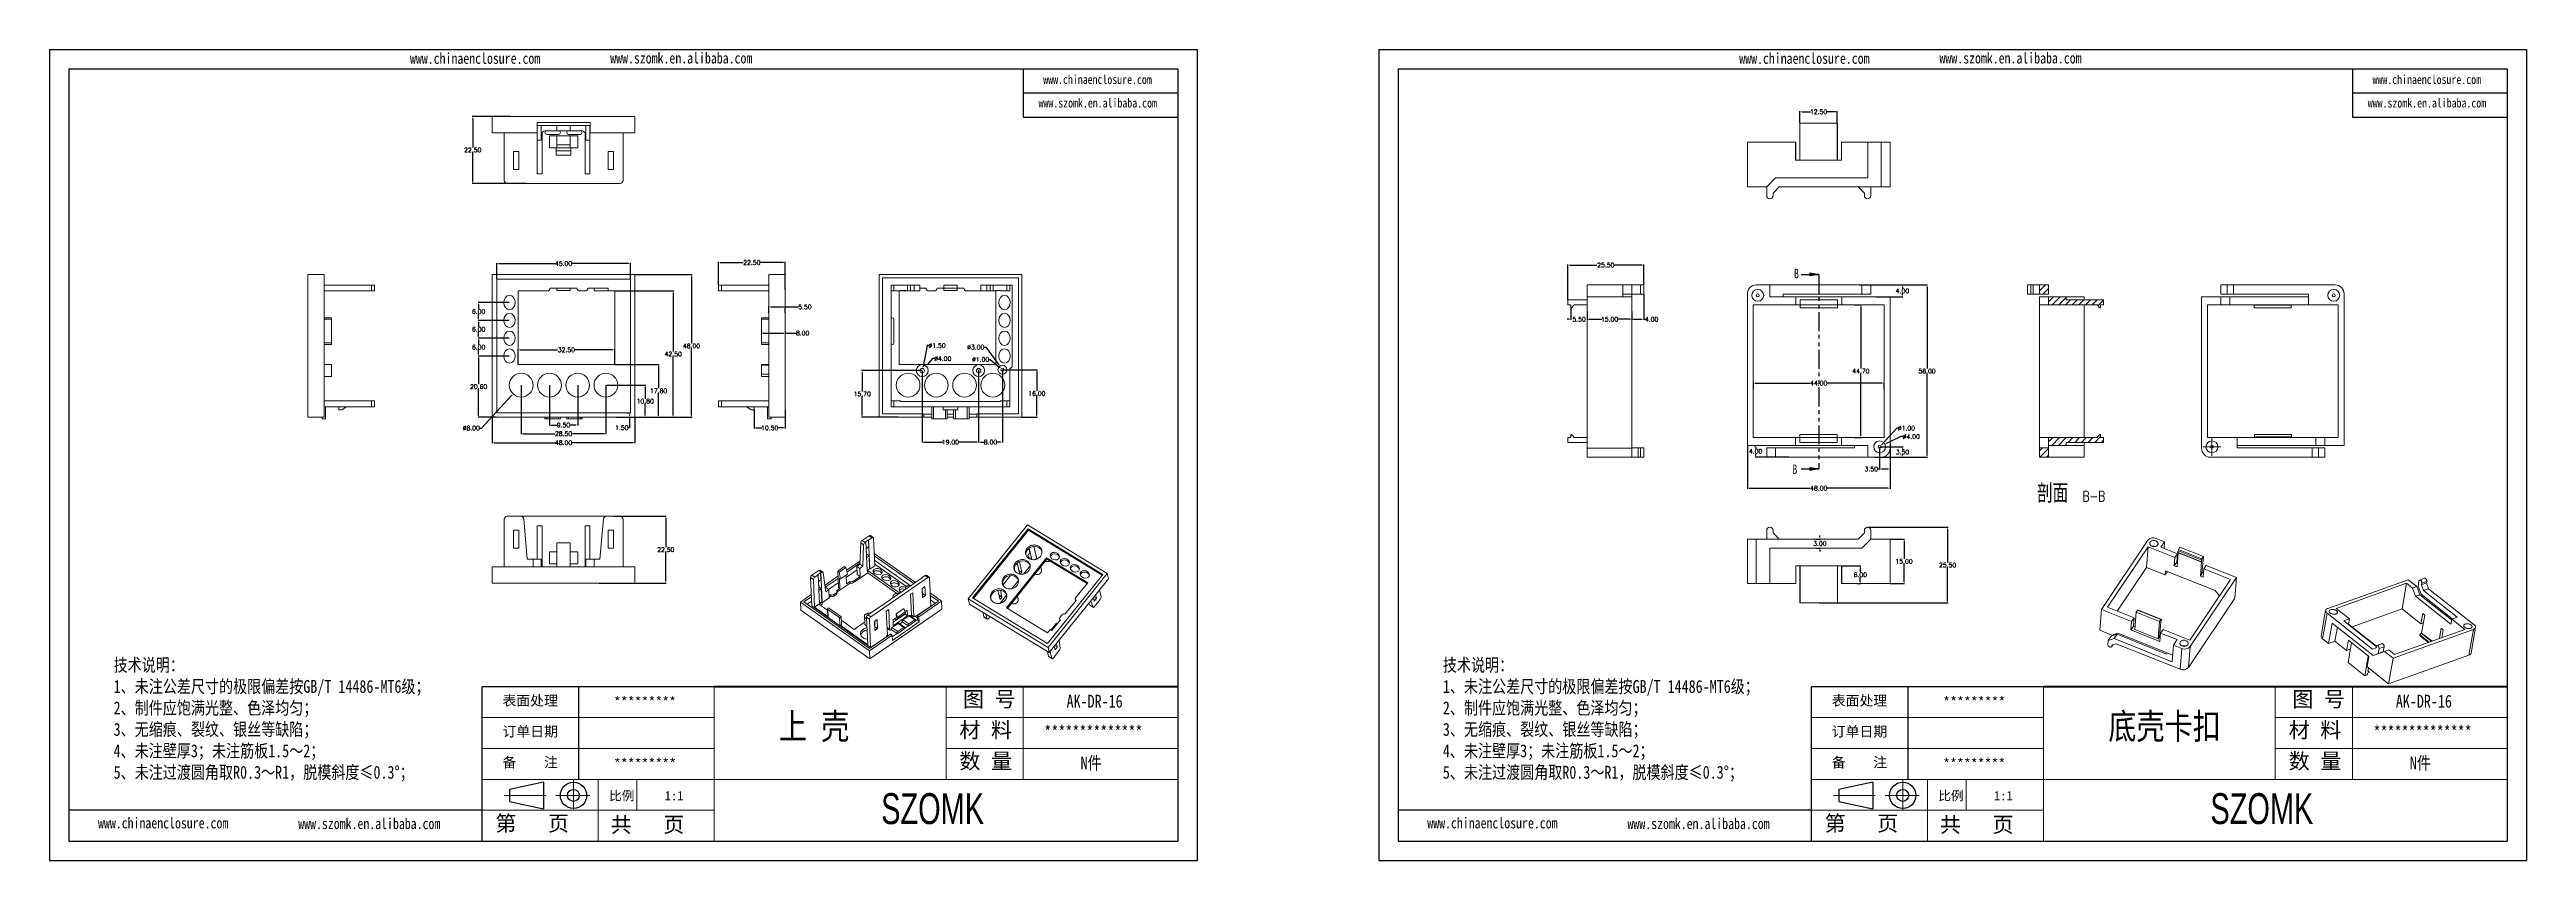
# Model space of a CAD drawing. Header units: inches. Extents: x 367 to 1846, y 456 to 866.
# Drawn here: x 367 to 1200, y 456 to 729 of the extents above; entities that cross this region are included whole.
import ezdxf

# ---------------------------------------------------------------- set-up
doc = ezdxf.new("R2010")
doc.units = ezdxf.units.IN
doc.linetypes.add('CENTER2', pattern=[28.575, 19.05, -3.175, 3.175, -3.175])
doc.linetypes.add('PHANTOM', pattern=[12.7, 6.35, -1.27, 1.27, -1.27, 1.27, -1.27])
doc.layers.add('文字', color=81, linetype='Continuous')
for name, color, linetype, lineweight in [('粗实线', 7, 'Continuous', 30), ('细实线', 3, 'Continuous', 9), ('细点划线', 2, 'CENTER2', 9)]:
    doc.layers.add(name, color=color, linetype=linetype, lineweight=lineweight)
doc.styles.add('SLDTEXTSTYLE0', font='TXT', dxfattribs={"width": 0.75})
doc.styles.add('SLDTEXTSTYLE1', font='TXT', dxfattribs={"width": 0.75, "bigfont": 'bigfont'})
doc.styles.add('SLDTEXTSTYLE3', font='TXT', dxfattribs={"width": 0.75, "bigfont": 'bigfont'})
doc.styles.get("Standard").update_dxf_attribs({"font": 'txt', "bigfont": 'gbcbig.shx'})
doc.styles.add('宋体', font='', dxfattribs={"width": 0.8, "height": 3.5})
doc.styles.add('长仿宋', font='', dxfattribs={"width": 0.7, "height": 4})
doc.styles.get('宋体').set_extended_font_data('SimSun')
doc.styles.get('长仿宋').set_extended_font_data('SimSun')
doc.dimstyles.new('2', dxfattribs={"dimtxt": 1.5, "dimasz": 0.6, "dimexe": 0.18, "dimexo": 0.0625, "dimgap": 0.09, "dimtad": 0, "dimtih": 1, "dimtoh": 1, "dimzin": 0, "dimdsep": 46, "dimtxsty": 'Standard', "dimcen": 0, "dimadec": 0, "dimazin": 2, "dimtfac": 1, "dimtofl": 0, "dimtmove": 0, "dimatfit": 3, "dimfxl": 1, "dimtolj": 1, "dimtzin": 0, "dimarcsym": 0})

msp = doc.modelspace()

# ---------------------------------------------------------------- texts
at = {"color": 7, "linetype": 'Continuous', "char_height": 3.175, "attachment_point": 1, "style": 'SLDTEXTSTYLE0'}
for insert in [(953.828, 655.42), (953.292, 589.533)]:
    msp.add_mtext('B', dxfattribs=dict(at, insert=insert))
at = {"char_height": 3.42091, "width": 1944.27644, "attachment_point": 1}
for s, insert in [('{\\fSimHei|b0|i0|c134|p49;表面处理}', (519.222, 511.769)), ('{\\fSimHei|b0|i0|c134|p49;*********}', (556.691, 511.33)), ('{\\fSimHei|b0|i0|c134|p49;表面处理}', (966.502, 511.769)), ('{\\fSimHei|b0|i0|c134|p49;*********}', (1003.97, 511.33)), ('{\\fSimHei|b0|i0|c134|p49;订单日期}', (519.222, 501.367)), ('{\\fSimHei|b0|i0|c134|p49;订单日期}', (966.502, 501.367)), ('{\\fSimHei|b0|i0|c134|p49;备    注}', (519.222, 490.965)), ('{\\fSimHei|b0|i0|c134|p49;*********}', (556.691, 490.525)), ('{\\fSimHei|b0|i0|c134|p49;备    注}', (966.502, 490.965)), ('{\\fSimHei|b0|i0|c134|p49;*********}', (1003.97, 490.525))]:
    msp.add_mtext(s, dxfattribs=dict(at, insert=insert))
at = {"layer": '文字', "color": 0, "attachment_point": 1, "style": '宋体'}
for s, insert, char_height, width in [('www.chinaenclosure.com', (488.101, 728.108), 3.66155, 64.32984), ('www.szomk.en.alibaba.com', (555.465, 728.225), 3.66155, 64.32984), ('www.chinaenclosure.com', (935.38, 728.108), 3.66155, 64.32984), ('www.szomk.en.alibaba.com', (1002.744, 728.225), 3.66155, 64.32984), ('www.chinaenclosure.com', (701.176, 720.705), 3.05129, 53.6082), ('www.chinaenclosure.com', (1148.456, 720.705), 3.05129, 53.6082), ('www.szomk.en.alibaba.com', (699.581, 712.804), 3.05129, 53.6082), ('www.szomk.en.alibaba.com', (1146.861, 712.804), 3.05129, 53.6082), ('{\\H1.111x;技术说明：\\P1、未注公差尺寸的极限偏差按GB/T 14486-MT6级；\\P2、制件应饱满光整、色泽均匀；\\P3、无缩痕、裂纹、银丝等缺陷；\\P4、未注壁厚3；未注筋板1.5～2；\\P5、未注过渡圆角取R0.3～R1，脱模斜度≤0.3%%D；}', (388.37, 524.203), 3.90079, 152.8522), ('{\\H1.111x;技术说明：\\P1、未注公差尺寸的极限偏差按GB/T 14486-MT6级；\\P2、制件应饱满光整、色泽均匀；\\P3、无缩痕、裂纹、银丝等缺陷；\\P4、未注壁厚3；未注筋板1.5～2；\\P5、未注过渡圆角取R0.3～R1，脱模斜度≤0.3%%D；}', (835.65, 524.203), 3.90079, 152.8522), ('{\\H1.111x;AK-DR-16}', (709.03, 512.004), 3.90079, 45.09756), ('{\\H1.111x;AK-DR-16}', (1156.309, 512.004), 3.90079, 45.09756), ('上 壳', (612.286, 505.742), 8.6684, 110.82277), ('{\\H1.111x;**************}', (701.526, 501.602), 3.90079, 45.09756), ('底壳卡扣', (1059.566, 505.742), 8.6684, 110.82277), ('{\\H1.111x;**************}', (1148.806, 501.602), 3.90079, 45.09756), ('{\\H1.111x;N件}', (713.748, 491.2), 3.90079, 45.09756), ('{\\H1.111x;N件}', (1161.028, 491.2), 3.90079, 45.09756), ('www.chinaenclosure.com', (383.123, 470.683), 3.66155, 64.32984), ('www.szomk.en.alibaba.com', (450.488, 470.456), 3.66155, 64.32984), ('www.chinaenclosure.com', (830.403, 470.683), 3.66155, 64.32984), ('www.szomk.en.alibaba.com', (897.767, 470.456), 3.66155, 64.32984)]:
    msp.add_mtext(s, dxfattribs=dict(at, insert=insert, char_height=char_height, width=width))
at = {"layer": '粗实线', "char_height": 10.40212, "width": 116.64945, "attachment_point": 1, "style": '长仿宋'}
for insert in [(646.648, 478.875), (1093.927, 478.875)]:
    msp.add_mtext('{\\fSTXinwei|b0|i0|c134|p2;SZOMK}', dxfattribs=dict(at, insert=insert))
at = {"layer": '细实线', "color": 7, "attachment_point": 1}
for s, insert, char_height, width in [('{\\fSimSun|b0|i0|c134|p54;图 号}', (674.189, 513.143), 5.20106, 26.00529), ('{\\fSimSun|b0|i0|c134|p54;图 号}', (1121.469, 513.143), 5.20106, 26.00529), ('{\\fSimSun|b0|i0|c134|p54;材 料   }', (672.956, 502.74), 5.20106, 26.00529), ('{\\fSimSun|b0|i0|c134|p54;材 料   }', (1120.236, 502.74), 5.20106, 26.00529), ('{\\fSimSun|b0|i0|c134|p54;数 量}', (672.982, 492.287), 5.20106, 23.49904), ('{\\fSimSun|b0|i0|c134|p54;数 量}', (1120.261, 492.287), 5.20106, 23.49904), ('{\\fSimSun|b0|i0|c134|p54;比例}', (555.087, 479.576), 3.12064, 13.69862), ('{\\fSimSun|b0|i0|c134|p54;1:1}', (573.778, 479.576), 3.12064, 13.69862), ('{\\fSimSun|b0|i0|c134|p54;比例}', (1002.367, 479.576), 3.12064, 13.69862), ('{\\fSimSun|b0|i0|c134|p54;1:1}', (1021.058, 479.576), 3.12064, 13.69862), ('{\\fSimSun|b0|i0|c134|p54;第   页}', (516.815, 471.325), 5.20106, 39.00794), ('{\\fSimSun|b0|i0|c134|p54; 共   页}', (552.083, 470.883), 5.20106, 39.00794), ('{\\fSimSun|b0|i0|c134|p54;第   页}', (964.095, 471.325), 5.20106, 39.00794), ('{\\fSimSun|b0|i0|c134|p54; 共   页}', (999.362, 470.883), 5.20106, 39.00794)]:
    msp.add_mtext(s, dxfattribs=dict(at, insert=insert, char_height=char_height, width=width))

# ---------------------------------------------------------------- blocks, each defined once
blk = doc.blocks.new('*D105')
at = {"color": 0, "lineweight": -2}
for p, q in [((515.77, 605.4), (515.77, 596.69)), ((563.77, 605.4), (563.77, 596.69)), ((516.37, 596.87), (536.93, 596.87)), ((563.17, 596.87), (542.61, 596.87))]:
    blk.add_line(p, q, dxfattribs=at)
at = {"color": 0}
for points in [[(516.37, 596.97), (516.37, 596.77), (515.77, 596.87)], [(563.17, 596.97), (563.17, 596.77), (563.77, 596.87)]]:
    blk.add_solid(points, dxfattribs=at)
at = {"layer": 'Defpoints', "color": 0}
for p in [(515.77, 605.46), (563.77, 605.46), (563.77, 596.87)]:
    blk.add_point(p, dxfattribs=at)
at = {"color": 0, "insert": (539.77, 596.87), "char_height": 1.5, "attachment_point": 5}
blk.add_mtext('\\A1;48.00', dxfattribs=at)
blk = doc.blocks.new('*D106')
at = {"color": 0, "lineweight": -2}
for p, q in [((563.84, 653.46), (583, 653.46)), ((582.82, 652.86), (582.82, 630.3)), ((582.82, 606.06), (582.82, 628.62)), ((562.59, 605.46), (583, 605.46))]:
    blk.add_line(p, q, dxfattribs=at)
at = {"color": 0}
for points in [[(582.72, 652.86), (582.92, 652.86), (582.82, 653.46)], [(582.72, 606.06), (582.92, 606.06), (582.82, 605.46)]]:
    blk.add_solid(points, dxfattribs=at)
at = {"layer": 'Defpoints', "color": 0}
for p in [(563.77, 653.46), (582.82, 653.46), (562.53, 605.46)]:
    blk.add_point(p, dxfattribs=at)
at = {"color": 0, "insert": (582.82, 629.46), "char_height": 1.5, "attachment_point": 5}
blk.add_mtext('\\A1;48.00', dxfattribs=at)
blk = doc.blocks.new('*D107')
at = {"color": 0, "lineweight": -2}
for p, q in [((525.52, 616.2), (525.52, 599.73)), ((554.02, 616.2), (554.02, 599.73)), ((526.12, 599.91), (536.81, 599.91)), ((553.42, 599.91), (542.74, 599.91))]:
    blk.add_line(p, q, dxfattribs=at)
at = {"color": 0}
for points in [[(526.12, 600.01), (526.12, 599.81), (525.52, 599.91)], [(553.42, 600.01), (553.42, 599.81), (554.02, 599.91)]]:
    blk.add_solid(points, dxfattribs=at)
at = {"layer": 'Defpoints', "color": 0}
for p in [(525.52, 616.26), (554.02, 616.26), (554.02, 599.91)]:
    blk.add_point(p, dxfattribs=at)
at = {"color": 0, "insert": (539.77, 599.91), "char_height": 1.5, "attachment_point": 5}
blk.add_mtext('\\A1;28.50', dxfattribs=at)
blk = doc.blocks.new('*D108')
at = {"color": 0, "lineweight": -2}
for p, q in [((535.02, 616.2), (535.02, 602.65)), ((544.52, 616.2), (544.52, 602.65)), ((535.62, 602.83), (537.56, 602.83)), ((543.92, 602.83), (541.99, 602.83))]:
    blk.add_line(p, q, dxfattribs=at)
at = {"color": 0}
for points in [[(535.62, 602.93), (535.62, 602.73), (535.02, 602.83)], [(543.92, 602.93), (543.92, 602.73), (544.52, 602.83)]]:
    blk.add_solid(points, dxfattribs=at)
at = {"layer": 'Defpoints', "color": 0}
for p in [(535.02, 616.26), (544.52, 616.26), (544.52, 602.83)]:
    blk.add_point(p, dxfattribs=at)
at = {"color": 0, "insert": (539.77, 602.83), "char_height": 1.5, "attachment_point": 5}
blk.add_mtext('\\A1;9.50', dxfattribs=at)
blk = doc.blocks.new('*D109')
at = {"color": 0, "lineweight": -2}
for p, q in [((524.47, 623.32), (524.47, 628.34)), ((525.07, 628.16), (537.76, 628.16)), ((556.37, 628.16), (543.69, 628.16)), ((556.97, 623.32), (556.97, 628.34))]:
    blk.add_line(p, q, dxfattribs=at)
at = {"color": 0}
for points in [[(525.07, 628.26), (525.07, 628.06), (524.47, 628.16)], [(556.37, 628.26), (556.37, 628.06), (556.97, 628.16)]]:
    blk.add_solid(points, dxfattribs=at)
at = {"layer": 'Defpoints', "color": 0}
for p in [(556.97, 628.16), (524.47, 623.26), (556.97, 623.26)]:
    blk.add_point(p, dxfattribs=at)
at = {"color": 0, "insert": (540.72, 628.16), "char_height": 1.5, "attachment_point": 5}
blk.add_mtext('\\A1;32.50', dxfattribs=at)
blk = doc.blocks.new('*D110')
at = {"color": 0, "lineweight": -2}
for p, q in [((554.09, 616.26), (567.42, 616.26)), ((567.24, 615.66), (567.24, 611.7)), ((567.24, 606.06), (567.24, 610.02)), ((557.42, 605.46), (567.42, 605.46))]:
    blk.add_line(p, q, dxfattribs=at)
at = {"color": 0}
for points in [[(567.14, 615.66), (567.34, 615.66), (567.24, 616.26)], [(567.14, 606.06), (567.34, 606.06), (567.24, 605.46)]]:
    blk.add_solid(points, dxfattribs=at)
at = {"layer": 'Defpoints', "color": 0}
for p in [(554.02, 616.26), (557.35, 605.46), (567.24, 605.46)]:
    blk.add_point(p, dxfattribs=at)
at = {"color": 0, "insert": (567.24, 610.86), "char_height": 1.5, "attachment_point": 5}
blk.add_mtext('\\A1;10.80', dxfattribs=at)
blk = doc.blocks.new('*D111')
at = {"color": 0, "lineweight": -2}
for p, q in [((557.04, 623.26), (571.94, 623.26)), ((571.76, 622.66), (571.76, 615.2)), ((571.76, 606.06), (571.76, 613.52)), ((557.48, 605.46), (571.94, 605.46))]:
    blk.add_line(p, q, dxfattribs=at)
at = {"color": 0}
for points in [[(571.66, 622.66), (571.86, 622.66), (571.76, 623.26)], [(571.66, 606.06), (571.86, 606.06), (571.76, 605.46)]]:
    blk.add_solid(points, dxfattribs=at)
at = {"layer": 'Defpoints', "color": 0}
for p in [(556.97, 623.26), (571.76, 623.26), (557.42, 605.46)]:
    blk.add_point(p, dxfattribs=at)
at = {"color": 0, "insert": (571.76, 614.36), "char_height": 1.5, "attachment_point": 5}
blk.add_mtext('\\A1;17.80', dxfattribs=at)
blk = doc.blocks.new('*D112')
at = {"color": 0, "lineweight": -2}
for p, q in [((557.04, 647.96), (576.84, 647.96)), ((576.66, 647.36), (576.66, 627.55)), ((576.66, 606.06), (576.66, 625.87)), ((561.06, 605.46), (576.84, 605.46))]:
    blk.add_line(p, q, dxfattribs=at)
at = {"color": 0}
for points in [[(576.56, 647.36), (576.76, 647.36), (576.66, 647.96)], [(576.56, 606.06), (576.76, 606.06), (576.66, 605.46)]]:
    blk.add_solid(points, dxfattribs=at)
at = {"layer": 'Defpoints', "color": 0}
for p in [(556.97, 647.96), (576.66, 647.96), (561, 605.46)]:
    blk.add_point(p, dxfattribs=at)
at = {"color": 0, "insert": (576.66, 626.71), "char_height": 1.5, "attachment_point": 5}
blk.add_mtext('\\A1;42.50', dxfattribs=at)
blk = doc.blocks.new('*D113')
at = {"color": 0, "lineweight": -2}
for p, q in [((521.51, 626.06), (511.02, 626.06)), ((511.2, 625.46), (511.2, 616.6)), ((511.2, 606.06), (511.2, 614.92)), ((517.07, 605.46), (511.02, 605.46))]:
    blk.add_line(p, q, dxfattribs=at)
at = {"color": 0}
for points in [[(511.1, 625.46), (511.3, 625.46), (511.2, 626.06)], [(511.1, 606.06), (511.3, 606.06), (511.2, 605.46)]]:
    blk.add_solid(points, dxfattribs=at)
at = {"layer": 'Defpoints', "color": 0}
for p in [(511.2, 626.06), (521.57, 626.06), (517.13, 605.46)]:
    blk.add_point(p, dxfattribs=at)
at = {"color": 0, "insert": (511.2, 615.76), "char_height": 1.5, "attachment_point": 5}
blk.add_mtext('\\A1;20.60', dxfattribs=at)
blk = doc.blocks.new('*D114')
at = {"color": 0, "lineweight": -2}
for p, q in [((521.51, 632.06), (511.02, 632.06)), ((521.51, 626.06), (511.02, 626.06)), ((511.2, 631.46), (511.2, 629.9)), ((511.2, 626.66), (511.2, 628.22))]:
    blk.add_line(p, q, dxfattribs=at)
at = {"color": 0}
for points in [[(511.1, 631.46), (511.3, 631.46), (511.2, 632.06)], [(511.1, 626.66), (511.3, 626.66), (511.2, 626.06)]]:
    blk.add_solid(points, dxfattribs=at)
at = {"layer": 'Defpoints', "color": 0}
for p in [(511.2, 632.06), (521.57, 632.06), (521.57, 626.06)]:
    blk.add_point(p, dxfattribs=at)
at = {"color": 0, "insert": (511.2, 629.06), "char_height": 1.5, "attachment_point": 5}
blk.add_mtext('\\A1;6.00', dxfattribs=at)
blk = doc.blocks.new('*D115')
at = {"color": 0, "lineweight": -2}
for p, q in [((521.51, 638.06), (511.02, 638.06)), ((511.2, 637.46), (511.2, 635.9)), ((511.2, 632.66), (511.2, 634.22)), ((521.51, 632.06), (511.02, 632.06))]:
    blk.add_line(p, q, dxfattribs=at)
at = {"color": 0}
for points in [[(511.1, 637.46), (511.3, 637.46), (511.2, 638.06)], [(511.1, 632.66), (511.3, 632.66), (511.2, 632.06)]]:
    blk.add_solid(points, dxfattribs=at)
at = {"layer": 'Defpoints', "color": 0}
for p in [(511.2, 638.06), (521.57, 638.06), (521.57, 632.06)]:
    blk.add_point(p, dxfattribs=at)
at = {"color": 0, "insert": (511.2, 635.06), "char_height": 1.5, "attachment_point": 5}
blk.add_mtext('\\A1;6.00', dxfattribs=at)
blk = doc.blocks.new('*D116')
at = {"color": 0, "lineweight": -2}
for p, q in [((521.51, 644.06), (511.02, 644.06)), ((511.2, 643.46), (511.2, 641.9)), ((521.51, 638.06), (511.02, 638.06)), ((511.2, 638.66), (511.2, 640.22))]:
    blk.add_line(p, q, dxfattribs=at)
at = {"color": 0}
for points in [[(511.1, 643.46), (511.3, 643.46), (511.2, 644.06)], [(511.1, 638.66), (511.3, 638.66), (511.2, 638.06)]]:
    blk.add_solid(points, dxfattribs=at)
at = {"layer": 'Defpoints', "color": 0}
for p in [(521.57, 644.06), (511.2, 638.06), (521.57, 638.06)]:
    blk.add_point(p, dxfattribs=at)
at = {"color": 0, "insert": (511.2, 641.06), "char_height": 1.5, "attachment_point": 5}
blk.add_mtext('\\A1;6.00', dxfattribs=at)
blk = doc.blocks.new('*D117')
at = {"color": 0, "lineweight": -2}
for p, q in [((517.27, 652.02), (517.27, 657.37)), ((517.87, 657.19), (536.93, 657.19)), ((561.67, 657.19), (542.61, 657.19)), ((562.27, 652.02), (562.27, 657.37))]:
    blk.add_line(p, q, dxfattribs=at)
at = {"color": 0}
for points in [[(517.87, 657.29), (517.87, 657.09), (517.27, 657.19)], [(561.67, 657.29), (561.67, 657.09), (562.27, 657.19)]]:
    blk.add_solid(points, dxfattribs=at)
at = {"layer": 'Defpoints', "color": 0}
for p in [(517.27, 651.96), (562.27, 657.19), (562.27, 651.96)]:
    blk.add_point(p, dxfattribs=at)
at = {"color": 0, "insert": (539.77, 657.19), "char_height": 1.5, "attachment_point": 5}
blk.add_mtext('\\A1;45.00', dxfattribs=at)
blk = doc.blocks.new('*D118')
at = {"color": 0, "lineweight": -2}
for p, q in [((561.06, 606.96), (562.12, 606.96)), ((561.06, 605.46), (562.12, 605.46)), ((561.94, 601.94), (561.34, 601.94)), ((561.94, 606.36), (561.94, 606.06)), ((561.94, 605.46), (561.94, 601.94))]:
    blk.add_line(p, q, dxfattribs=at)
at = {"color": 0}
for points in [[(561.84, 606.36), (562.04, 606.36), (561.94, 606.96)], [(561.84, 606.06), (562.04, 606.06), (561.94, 605.46)]]:
    blk.add_solid(points, dxfattribs=at)
at = {"layer": 'Defpoints', "color": 0}
for p in [(561, 606.96), (561, 605.46), (561.94, 606.96)]:
    blk.add_point(p, dxfattribs=at)
at = {"color": 0, "insert": (559.37, 601.94), "char_height": 1.5, "attachment_point": 5}
blk.add_mtext('\\A1;1.50', dxfattribs=at)
blk = doc.blocks.new('*D120')
at = {"color": 0, "lineweight": -2}
for p, q in [((608.88, 640.56), (608.88, 642.77)), ((609.48, 642.59), (613.78, 642.59)), ((614.38, 640.56), (614.38, 642.77)), ((614.38, 642.59), (618.78, 642.59))]:
    blk.add_line(p, q, dxfattribs=at)
at = {"color": 0}
for points in [[(609.48, 642.69), (609.48, 642.49), (608.88, 642.59)], [(613.78, 642.69), (613.78, 642.49), (614.38, 642.59)]]:
    blk.add_solid(points, dxfattribs=at)
at = {"layer": 'Defpoints', "color": 0}
for p in [(614.38, 642.59), (608.88, 640.49), (614.38, 640.49)]:
    blk.add_point(p, dxfattribs=at)
at = {"color": 0, "insert": (620.99, 642.59), "char_height": 1.5, "attachment_point": 5}
blk.add_mtext('\\A1;5.50', dxfattribs=at)
blk = doc.blocks.new('*D121')
at = {"color": 0, "lineweight": -2}
for p, q in [((591.88, 650.02), (591.88, 657.72)), ((592.48, 657.54), (600.16, 657.54)), ((613.78, 657.54), (606.09, 657.54)), ((614.38, 648.44), (614.38, 657.72))]:
    blk.add_line(p, q, dxfattribs=at)
at = {"color": 0}
for points in [[(592.48, 657.64), (592.48, 657.44), (591.88, 657.54)], [(613.78, 657.64), (613.78, 657.44), (614.38, 657.54)]]:
    blk.add_solid(points, dxfattribs=at)
at = {"layer": 'Defpoints', "color": 0}
for p in [(591.88, 657.54), (591.88, 649.96), (614.38, 648.38)]:
    blk.add_point(p, dxfattribs=at)
at = {"color": 0, "insert": (603.13, 657.54), "char_height": 1.5, "attachment_point": 5}
blk.add_mtext('\\A1;22.50', dxfattribs=at)
blk = doc.blocks.new('*D122')
at = {"color": 0, "lineweight": -2}
for p, q in [((606.38, 634.4), (606.38, 633.61)), ((606.98, 633.79), (613.78, 633.79)), ((614.38, 634.4), (614.38, 633.61)), ((614.38, 633.79), (618.13, 633.79))]:
    blk.add_line(p, q, dxfattribs=at)
at = {"color": 0}
for points in [[(606.98, 633.89), (606.98, 633.69), (606.38, 633.79)], [(613.78, 633.89), (613.78, 633.69), (614.38, 633.79)]]:
    blk.add_solid(points, dxfattribs=at)
at = {"layer": 'Defpoints', "color": 0}
for p in [(606.38, 634.46), (614.38, 634.46), (614.38, 633.79)]:
    blk.add_point(p, dxfattribs=at)
at = {"color": 0, "insert": (620.22, 633.79), "char_height": 1.5, "attachment_point": 5}
blk.add_mtext('\\A1;8.00', dxfattribs=at)
blk = doc.blocks.new('*D123')
at = {"color": 0, "lineweight": -2}
for p, q in [((603.88, 607.9), (603.88, 601.68)), ((604.48, 601.86), (606.54, 601.86)), ((613.78, 601.86), (611.72, 601.86)), ((614.38, 607.9), (614.38, 601.68))]:
    blk.add_line(p, q, dxfattribs=at)
at = {"color": 0}
for points in [[(604.48, 601.96), (604.48, 601.76), (603.88, 601.86)], [(613.78, 601.96), (613.78, 601.76), (614.38, 601.86)]]:
    blk.add_solid(points, dxfattribs=at)
at = {"layer": 'Defpoints', "color": 0}
for p in [(603.88, 607.96), (614.38, 607.96), (614.38, 601.86)]:
    blk.add_point(p, dxfattribs=at)
at = {"color": 0, "insert": (609.13, 601.86), "char_height": 1.5, "attachment_point": 5}
blk.add_mtext('\\A1;10.50', dxfattribs=at)
blk = doc.blocks.new('*D124')
at = {"color": 0, "lineweight": -2}
for p, q in [((660.45, 621.1), (660.45, 596.9)), ((679.45, 621.1), (679.45, 596.9)), ((661.05, 597.08), (667.36, 597.08)), ((678.85, 597.08), (672.54, 597.08))]:
    blk.add_line(p, q, dxfattribs=at)
at = {"color": 0}
for points in [[(661.05, 597.18), (661.05, 596.98), (660.45, 597.08)], [(678.85, 597.18), (678.85, 596.98), (679.45, 597.08)]]:
    blk.add_solid(points, dxfattribs=at)
at = {"layer": 'Defpoints', "color": 0}
for p in [(660.45, 621.16), (679.45, 621.16), (679.45, 597.08)]:
    blk.add_point(p, dxfattribs=at)
at = {"color": 0, "insert": (669.95, 597.08), "char_height": 1.5, "attachment_point": 5}
blk.add_mtext('\\A1;19.00', dxfattribs=at)
blk = doc.blocks.new('*D125')
at = {"color": 0, "lineweight": -2}
for p, q in [((679.45, 621.4), (679.45, 596.9)), ((687.45, 621.4), (687.45, 596.9)), ((680.05, 597.08), (681.36, 597.08)), ((686.85, 597.08), (685.54, 597.08))]:
    blk.add_line(p, q, dxfattribs=at)
at = {"color": 0}
for points in [[(680.05, 597.18), (680.05, 596.98), (679.45, 597.08)], [(686.85, 597.18), (686.85, 596.98), (687.45, 597.08)]]:
    blk.add_solid(points, dxfattribs=at)
at = {"layer": 'Defpoints', "color": 0}
for p in [(679.45, 621.46), (687.45, 621.46), (679.45, 597.08)]:
    blk.add_point(p, dxfattribs=at)
at = {"color": 0, "insert": (683.45, 597.08), "char_height": 1.5, "attachment_point": 5}
blk.add_mtext('\\A1;8.00', dxfattribs=at)
blk = doc.blocks.new('*D126')
at = {"color": 0, "lineweight": -2}
for p, q in [((687.52, 621.46), (699.2, 621.46)), ((699.02, 620.86), (699.02, 614.3)), ((699.02, 606.06), (699.02, 612.62)), ((694.02, 605.46), (699.2, 605.46))]:
    blk.add_line(p, q, dxfattribs=at)
at = {"color": 0}
for points in [[(698.92, 620.86), (699.12, 620.86), (699.02, 621.46)], [(698.92, 606.06), (699.12, 606.06), (699.02, 605.46)]]:
    blk.add_solid(points, dxfattribs=at)
at = {"layer": 'Defpoints', "color": 0}
for p in [(687.45, 621.46), (699.02, 621.46), (693.95, 605.46)]:
    blk.add_point(p, dxfattribs=at)
at = {"color": 0, "insert": (699.02, 613.46), "char_height": 1.5, "attachment_point": 5}
blk.add_mtext('\\A1;16.00', dxfattribs=at)
blk = doc.blocks.new('*D127')
at = {"color": 0, "lineweight": -2}
for p, q in [((660.39, 621.16), (640.08, 621.16)), ((640.26, 620.56), (640.26, 614.15)), ((640.26, 606.06), (640.26, 612.47)), ((652.34, 605.46), (640.08, 605.46))]:
    blk.add_line(p, q, dxfattribs=at)
at = {"color": 0}
for points in [[(640.16, 620.56), (640.36, 620.56), (640.26, 621.16)], [(640.16, 606.06), (640.36, 606.06), (640.26, 605.46)]]:
    blk.add_solid(points, dxfattribs=at)
at = {"layer": 'Defpoints', "color": 0}
for p in [(640.26, 621.16), (660.45, 621.16), (652.4, 605.46)]:
    blk.add_point(p, dxfattribs=at)
at = {"color": 0, "insert": (640.26, 613.31), "char_height": 1.5, "attachment_point": 5}
blk.add_mtext('\\A1;15.70', dxfattribs=at)
blk = doc.blocks.new('*D128')
at = {"color": 0, "lineweight": -2}
for p, q in [((663.94, 625.18), (662.16, 623.12)), ((664.54, 625.18), (663.94, 625.18))]:
    blk.add_line(p, q, dxfattribs=at)
at = {"color": 0}
blk.add_solid([(662.08, 623.19), (662.23, 623.06), (661.77, 622.67)], dxfattribs=at)
at = {"layer": 'Defpoints', "color": 0}
for p in [(659.14, 619.65), (661.77, 622.67)]:
    blk.add_point(p, dxfattribs=at)
at = {"color": 0, "insert": (667.38, 625.18), "char_height": 1.5, "attachment_point": 5}
blk.add_mtext('\\A1;∅4.00', dxfattribs=at)
blk = doc.blocks.new('*D129')
at = {"color": 0, "lineweight": -2}
for p, q in [((662.12, 629.58), (660.72, 622.49)), ((662.72, 629.58), (662.12, 629.58))]:
    blk.add_line(p, q, dxfattribs=at)
at = {"color": 0}
blk.add_solid([(660.62, 622.5), (660.81, 622.47), (660.6, 621.9)], dxfattribs=at)
at = {"layer": 'Defpoints', "color": 0}
for p in [(660.31, 620.43), (660.6, 621.9)]:
    blk.add_point(p, dxfattribs=at)
at = {"color": 0, "insert": (665.44, 629.58), "char_height": 1.5, "attachment_point": 5}
blk.add_mtext('\\A1;∅1.50', dxfattribs=at)
blk = doc.blocks.new('*D130')
at = {"color": 0, "lineweight": -2}
for p, q in [((682.7, 624.92), (683.3, 624.92)), ((683.3, 624.92), (686.61, 622.16))]:
    blk.add_line(p, q, dxfattribs=at)
at = {"color": 0}
blk.add_solid([(686.67, 622.24), (686.54, 622.09), (687.07, 621.78)], dxfattribs=at)
at = {"layer": 'Defpoints', "color": 0}
for p in [(687.07, 621.78), (687.84, 621.14)]:
    blk.add_point(p, dxfattribs=at)
at = {"color": 0, "insert": (680.11, 624.92), "char_height": 1.5, "attachment_point": 5}
blk.add_mtext('\\A1;∅1.00', dxfattribs=at)
blk = doc.blocks.new('*D131')
at = {"color": 0, "lineweight": -2}
for p, q in [((681.3, 629.03), (681.9, 629.03)), ((681.9, 629.03), (686.21, 623.15))]:
    blk.add_line(p, q, dxfattribs=at)
at = {"color": 0}
blk.add_solid([(686.29, 623.21), (686.13, 623.09), (686.57, 622.67)], dxfattribs=at)
at = {"layer": 'Defpoints', "color": 0}
for p in [(686.57, 622.67), (688.34, 620.25)]:
    blk.add_point(p, dxfattribs=at)
at = {"color": 0, "insert": (678.46, 629.03), "char_height": 1.5, "attachment_point": 5}
blk.add_mtext('\\A1;∅3.00', dxfattribs=at)
blk = doc.blocks.new('*D132')
at = {"color": 0, "lineweight": -2}
for p, q in [((512.16, 601.82), (522.4, 612.88)), ((511.56, 601.82), (512.16, 601.82))]:
    blk.add_line(p, q, dxfattribs=at)
at = {"color": 0}
blk.add_solid([(522.33, 612.95), (522.47, 612.82), (522.81, 613.32)], dxfattribs=at)
at = {"layer": 'Defpoints', "color": 0}
for p in [(528.24, 619.2), (522.81, 613.32)]:
    blk.add_point(p, dxfattribs=at)
at = {"color": 0, "insert": (508.72, 601.82), "char_height": 1.5, "attachment_point": 5}
blk.add_mtext('\\A1;∅8.00', dxfattribs=at)
blk = doc.blocks.new('*D133')
at = {"color": 0, "lineweight": -2}
for p, q in [((556.54, 572.12), (574.35, 572.12)), ((574.17, 571.52), (574.17, 561.71)), ((574.17, 550.22), (574.17, 560.03)), ((551.74, 549.62), (574.35, 549.62))]:
    blk.add_line(p, q, dxfattribs=at)
at = {"color": 0}
for points in [[(574.07, 571.52), (574.27, 571.52), (574.17, 572.12)], [(574.07, 550.22), (574.27, 550.22), (574.17, 549.62)]]:
    blk.add_solid(points, dxfattribs=at)
at = {"layer": 'Defpoints', "color": 0}
for p in [(556.48, 572.12), (574.17, 572.12), (551.68, 549.62)]:
    blk.add_point(p, dxfattribs=at)
at = {"color": 0, "insert": (574.17, 560.87), "char_height": 1.5, "attachment_point": 5}
blk.add_mtext('\\A1;22.50', dxfattribs=at)
blk = doc.blocks.new('*D134')
at = {"color": 0, "lineweight": -2}
for p, q in [((521.94, 706.69), (509.02, 706.69)), ((509.2, 706.09), (509.2, 696.28)), ((509.2, 684.79), (509.2, 694.6)), ((527.04, 684.19), (509.02, 684.19))]:
    blk.add_line(p, q, dxfattribs=at)
at = {"color": 0}
for points in [[(509.1, 706.09), (509.3, 706.09), (509.2, 706.69)], [(509.1, 684.79), (509.3, 684.79), (509.2, 684.19)]]:
    blk.add_solid(points, dxfattribs=at)
at = {"layer": 'Defpoints', "color": 0}
for p in [(509.2, 706.69), (522.01, 706.69), (527.1, 684.19)]:
    blk.add_point(p, dxfattribs=at)
at = {"color": 0, "insert": (509.2, 695.44), "char_height": 1.5, "attachment_point": 5}
blk.add_mtext('\\A1;22.50', dxfattribs=at)
blk = doc.blocks.new('_CLOSED')
at = {"color": 0, "linetype": 'ByBlock', "lineweight": -2}
for p, q in [((-1, 0.166667), (0, 0)), ((-1, 0.166667), (-1, -0.166667)), ((0, 0), (-1, -0.166667)), ((0, 0), (-1, 0))]:
    blk.add_line(p, q, dxfattribs=at)
blk = doc.blocks.new('SW_NOTE_3')
at = {"color": 0, "linetype": 'Continuous', "lineweight": 0, "attachment_point": 2}
for s, insert, char_height, style in [('剖面', (8.33, 8.19), 6.35, 'SLDTEXTSTYLE1'), ('B-B', (22.23, 5.8), 3.5, 'SLDTEXTSTYLE3')]:
    blk.add_mtext(s, dxfattribs=dict(at, insert=insert, char_height=char_height, style=style))
blk = doc.blocks.new('SW_CENTERMARKSYMBOL_3')
at = {"color": 0, "linetype": 'Continuous', "lineweight": 0}
for p, q in [((-2.5, 0), (-3, 0)), ((0, 0), (-2.5, 0)), ((0, 2.5), (0, 3)), ((0, 0), (0, 2.5)), ((0, 0), (0, -2.5)), ((0, 0), (2.5, 0)), ((2.5, 0), (3, 0)), ((0, -2.5), (0, -3))]:
    blk.add_line(p, q, dxfattribs=at)
blk = doc.blocks.new('*D86')
at = {"color": 0, "lineweight": -2}
for p, q in [((938.12, 595.93), (938.12, 581.37)), ((986.12, 594.93), (986.12, 581.37)), ((938.72, 581.55), (959.28, 581.55)), ((985.52, 581.55), (964.96, 581.55))]:
    blk.add_line(p, q, dxfattribs=at)
at = {"color": 0}
for points in [[(938.72, 581.65), (938.72, 581.45), (938.12, 581.55)], [(985.52, 581.65), (985.52, 581.45), (986.12, 581.55)]]:
    blk.add_solid(points, dxfattribs=at)
at = {"layer": 'Defpoints', "color": 0}
for p in [(938.12, 595.99), (986.12, 594.99), (986.12, 581.55)]:
    blk.add_point(p, dxfattribs=at)
at = {"color": 0, "insert": (962.12, 581.55), "char_height": 1.5, "attachment_point": 5}
blk.add_mtext('\\A1;48.00', dxfattribs=at)
blk = doc.blocks.new('*D87')
at = {"color": 0, "lineweight": -2}
for p, q in [((979.68, 649.99), (998.74, 649.99)), ((998.56, 649.39), (998.56, 621.83)), ((998.56, 592.59), (998.56, 620.15)), ((983.18, 591.99), (998.74, 591.99))]:
    blk.add_line(p, q, dxfattribs=at)
at = {"color": 0}
for points in [[(998.46, 649.39), (998.66, 649.39), (998.56, 649.99)], [(998.46, 592.59), (998.66, 592.59), (998.56, 591.99)]]:
    blk.add_solid(points, dxfattribs=at)
at = {"layer": 'Defpoints', "color": 0}
for p in [(979.62, 649.99), (998.56, 649.99), (983.12, 591.99)]:
    blk.add_point(p, dxfattribs=at)
at = {"color": 0, "insert": (998.56, 620.99), "char_height": 1.5, "attachment_point": 5}
blk.add_mtext('\\A1;58.00', dxfattribs=at)
blk = doc.blocks.new('*D88')
at = {"color": 0, "lineweight": -2}
for p, q in [((975.72, 649.99), (990.47, 649.99)), ((981.34, 645.99), (990.47, 645.99)), ((990.29, 649.39), (990.29, 648.83)), ((990.29, 646.59), (990.29, 647.15))]:
    blk.add_line(p, q, dxfattribs=at)
at = {"color": 0}
for points in [[(990.19, 649.39), (990.39, 649.39), (990.29, 649.99)], [(990.19, 646.59), (990.39, 646.59), (990.29, 645.99)]]:
    blk.add_solid(points, dxfattribs=at)
at = {"layer": 'Defpoints', "color": 0}
for p in [(975.66, 649.99), (981.28, 645.99), (990.29, 649.99)]:
    blk.add_point(p, dxfattribs=at)
at = {"color": 0, "insert": (990.29, 647.99), "char_height": 1.5, "attachment_point": 5}
blk.add_mtext('\\A1;4.00', dxfattribs=at)
blk = doc.blocks.new('*D89')
at = {"color": 0, "lineweight": -2}
for p, q in [((940.44, 595.99), (941.09, 595.99)), ((952.03, 591.99), (940.73, 591.99)), ((940.91, 595.39), (940.91, 594.83)), ((940.91, 592.59), (940.91, 593.15))]:
    blk.add_line(p, q, dxfattribs=at)
at = {"color": 0}
for points in [[(940.81, 595.39), (941.01, 595.39), (940.91, 595.99)], [(940.81, 592.59), (941.01, 592.59), (940.91, 591.99)]]:
    blk.add_solid(points, dxfattribs=at)
at = {"layer": 'Defpoints', "color": 0}
for p in [(940.38, 595.99), (940.91, 595.99), (952.09, 591.99)]:
    blk.add_point(p, dxfattribs=at)
at = {"color": 0, "insert": (940.91, 593.99), "char_height": 1.5, "attachment_point": 5}
blk.add_mtext('\\A1;4.00', dxfattribs=at)
blk = doc.blocks.new('*D90')
at = {"color": 0, "lineweight": -2}
for p, q in [((940.12, 614.95), (940.12, 617.12)), ((940.72, 616.94), (959.28, 616.94)), ((983.52, 616.94), (964.96, 616.94)), ((984.12, 614.95), (984.12, 617.12))]:
    blk.add_line(p, q, dxfattribs=at)
at = {"color": 0}
for points in [[(940.72, 617.04), (940.72, 616.84), (940.12, 616.94)], [(983.52, 617.04), (983.52, 616.84), (984.12, 616.94)]]:
    blk.add_solid(points, dxfattribs=at)
at = {"layer": 'Defpoints', "color": 0}
for p in [(940.12, 616.94), (940.12, 614.89), (984.12, 614.89)]:
    blk.add_point(p, dxfattribs=at)
at = {"color": 0, "insert": (962.12, 616.94), "char_height": 1.5, "attachment_point": 5}
blk.add_mtext('\\A1;44.00', dxfattribs=at)
blk = doc.blocks.new('*D91')
at = {"color": 0, "lineweight": -2}
for p, q in [((974.05, 643.34), (976.49, 643.34)), ((976.31, 642.74), (976.31, 621.83)), ((976.31, 599.24), (976.31, 620.15)), ((974.05, 598.64), (976.49, 598.64))]:
    blk.add_line(p, q, dxfattribs=at)
at = {"color": 0}
for points in [[(976.21, 642.74), (976.41, 642.74), (976.31, 643.34)], [(976.21, 599.24), (976.41, 599.24), (976.31, 598.64)]]:
    blk.add_solid(points, dxfattribs=at)
at = {"layer": 'Defpoints', "color": 0}
for p in [(973.99, 643.34), (976.31, 643.34), (973.99, 598.64)]:
    blk.add_point(p, dxfattribs=at)
at = {"color": 0, "insert": (976.31, 620.99), "char_height": 1.5, "attachment_point": 5}
blk.add_mtext('\\A1;44.70', dxfattribs=at)
blk = doc.blocks.new('*D92')
at = {"color": 0, "lineweight": -2}
for p, q in [((980.93, 591.99), (990.49, 591.99)), ((982.68, 595.49), (990.49, 595.49)), ((990.31, 594.89), (990.31, 594.58)), ((990.31, 592.59), (990.31, 592.9))]:
    blk.add_line(p, q, dxfattribs=at)
at = {"color": 0}
for points in [[(990.21, 594.89), (990.41, 594.89), (990.31, 595.49)], [(990.21, 592.59), (990.41, 592.59), (990.31, 591.99)]]:
    blk.add_solid(points, dxfattribs=at)
at = {"layer": 'Defpoints', "color": 0}
for p in [(980.87, 591.99), (982.62, 595.49), (990.31, 595.49)]:
    blk.add_point(p, dxfattribs=at)
at = {"color": 0, "insert": (990.31, 593.74), "char_height": 1.5, "attachment_point": 5}
blk.add_mtext('\\A1;3.50', dxfattribs=at)
blk = doc.blocks.new('*D93')
at = {"color": 0, "lineweight": -2}
for p, q in [((982.62, 595.43), (982.62, 587.83)), ((986.12, 596.2), (986.12, 587.83)), ((982.62, 588.01), (982.02, 588.01)), ((985.52, 588.01), (983.22, 588.01))]:
    blk.add_line(p, q, dxfattribs=at)
at = {"color": 0}
for points in [[(983.22, 588.11), (983.22, 587.91), (982.62, 588.01)], [(985.52, 588.11), (985.52, 587.91), (986.12, 588.01)]]:
    blk.add_solid(points, dxfattribs=at)
at = {"layer": 'Defpoints', "color": 0}
for p in [(982.62, 595.49), (986.12, 596.26), (982.62, 588.01)]:
    blk.add_point(p, dxfattribs=at)
at = {"color": 0, "insert": (979.8, 588.01), "char_height": 1.5, "attachment_point": 5}
blk.add_mtext('\\A1;3.50', dxfattribs=at)
blk = doc.blocks.new('*D94')
at = {"color": 0, "lineweight": -2}
for p, q in [((989.8, 598.93), (984.96, 596.61)), ((990.4, 598.93), (989.8, 598.93))]:
    blk.add_line(p, q, dxfattribs=at)
at = {"color": 0}
blk.add_solid([(984.92, 596.7), (985, 596.52), (984.42, 596.35)], dxfattribs=at)
at = {"layer": 'Defpoints', "color": 0}
for p in [(980.81, 594.63), (984.42, 596.35)]:
    blk.add_point(p, dxfattribs=at)
at = {"color": 0, "insert": (993.24, 598.93), "char_height": 1.5, "attachment_point": 5}
blk.add_mtext('\\A1;∅4.00', dxfattribs=at)
blk = doc.blocks.new('*D95')
at = {"color": 0, "lineweight": -2}
for p, q in [((988.42, 601.77), (983.36, 596.3)), ((989.02, 601.77), (988.42, 601.77))]:
    blk.add_line(p, q, dxfattribs=at)
at = {"color": 0}
blk.add_solid([(983.29, 596.37), (983.44, 596.23), (982.96, 595.86)], dxfattribs=at)
at = {"layer": 'Defpoints', "color": 0}
for p in [(982.28, 595.12), (982.96, 595.86)]:
    blk.add_point(p, dxfattribs=at)
at = {"color": 0, "insert": (991.61, 601.77), "char_height": 1.5, "attachment_point": 5}
blk.add_mtext('\\A1;∅1.00', dxfattribs=at)
blk = doc.blocks.new('*D96')
at = {"color": 0, "lineweight": -2}
for p, q in [((978.62, 568.42), (1005.67, 568.42)), ((1005.49, 567.82), (1005.49, 556.51)), ((1005.49, 543.52), (1005.49, 554.83)), ((962.23, 542.92), (1005.67, 542.92))]:
    blk.add_line(p, q, dxfattribs=at)
at = {"color": 0}
for points in [[(1005.39, 567.82), (1005.59, 567.82), (1005.49, 568.42)], [(1005.39, 543.52), (1005.59, 543.52), (1005.49, 542.92)]]:
    blk.add_solid(points, dxfattribs=at)
at = {"layer": 'Defpoints', "color": 0}
for p in [(978.56, 568.42), (1005.49, 568.42), (962.17, 542.92)]:
    blk.add_point(p, dxfattribs=at)
at = {"color": 0, "insert": (1005.49, 555.67), "char_height": 1.5, "attachment_point": 5}
blk.add_mtext('\\A1;25.50', dxfattribs=at)
blk = doc.blocks.new('*D97')
at = {"color": 0, "lineweight": -2}
for p, q in [((986.18, 564.42), (991.01, 564.42)), ((990.83, 563.82), (990.83, 557.76)), ((990.83, 550.02), (990.83, 556.08)), ((986.18, 549.42), (991.01, 549.42))]:
    blk.add_line(p, q, dxfattribs=at)
at = {"color": 0}
for points in [[(990.73, 563.82), (990.93, 563.82), (990.83, 564.42)], [(990.73, 550.02), (990.93, 550.02), (990.83, 549.42)]]:
    blk.add_solid(points, dxfattribs=at)
at = {"layer": 'Defpoints', "color": 0}
for p in [(986.12, 564.42), (990.83, 564.42), (986.12, 549.42)]:
    blk.add_point(p, dxfattribs=at)
at = {"color": 0, "insert": (990.83, 556.92), "char_height": 1.5, "attachment_point": 5}
blk.add_mtext('\\A1;15.00', dxfattribs=at)
blk = doc.blocks.new('*D98')
at = {"color": 0, "lineweight": -2}
for p, q in [((969.98, 555.42), (976.3, 555.42)), ((976.12, 554.82), (976.12, 553.26)), ((976.12, 550.02), (976.12, 551.58)), ((975, 549.42), (976.3, 549.42))]:
    blk.add_line(p, q, dxfattribs=at)
at = {"color": 0}
for points in [[(976.02, 554.82), (976.22, 554.82), (976.12, 555.42)], [(976.02, 550.02), (976.22, 550.02), (976.12, 549.42)]]:
    blk.add_solid(points, dxfattribs=at)
at = {"layer": 'Defpoints', "color": 0}
for p in [(969.92, 555.42), (976.12, 555.42), (974.94, 549.42)]:
    blk.add_point(p, dxfattribs=at)
at = {"color": 0, "insert": (976.12, 552.42), "char_height": 1.5, "attachment_point": 5}
blk.add_mtext('\\A1;6.00', dxfattribs=at)
blk = doc.blocks.new('*D99')
at = {"color": 0, "lineweight": -2}
for p, q in [((961.18, 564.42), (962.69, 564.42)), ((961.18, 561.42), (962.69, 561.42)), ((962.51, 565.02), (962.51, 565.62)), ((962.51, 560.82), (962.51, 560.22))]:
    blk.add_line(p, q, dxfattribs=at)
at = {"color": 0}
for points in [[(962.41, 565.02), (962.61, 565.02), (962.51, 564.42)], [(962.41, 560.82), (962.61, 560.82), (962.51, 561.42)]]:
    blk.add_solid(points, dxfattribs=at)
at = {"layer": 'Defpoints', "color": 0}
for p in [(961.12, 564.42), (961.12, 561.42), (962.51, 564.42)]:
    blk.add_point(p, dxfattribs=at)
at = {"color": 0, "insert": (962.51, 562.92), "char_height": 1.5, "attachment_point": 5}
blk.add_mtext('\\A1;3.00', dxfattribs=at)
blk = doc.blocks.new('*D100')
at = {"color": 0, "lineweight": -2}
for p, q in [((877.73, 645.05), (877.73, 656.88)), ((878.33, 656.7), (887.51, 656.7)), ((902.63, 656.7), (893.44, 656.7)), ((903.23, 650.05), (903.23, 656.88))]:
    blk.add_line(p, q, dxfattribs=at)
at = {"color": 0}
for points in [[(878.33, 656.8), (878.33, 656.6), (877.73, 656.7)], [(902.63, 656.8), (902.63, 656.6), (903.23, 656.7)]]:
    blk.add_solid(points, dxfattribs=at)
at = {"layer": 'Defpoints', "color": 0}
for p in [(903.23, 656.7), (877.73, 644.99), (903.23, 649.99)]:
    blk.add_point(p, dxfattribs=at)
at = {"color": 0, "insert": (890.48, 656.7), "char_height": 1.5, "attachment_point": 5}
blk.add_mtext('\\A1;25.50', dxfattribs=at)
blk = doc.blocks.new('*D101')
at = {"color": 0, "lineweight": -2}
for p, q in [((878.73, 642.28), (878.73, 638.25)), ((878.13, 638.43), (877.53, 638.43)), ((884.23, 639.8), (884.23, 638.25)), ((884.83, 638.43), (885.43, 638.43))]:
    blk.add_line(p, q, dxfattribs=at)
at = {"color": 0}
for points in [[(878.13, 638.53), (878.13, 638.33), (878.73, 638.43)], [(884.83, 638.53), (884.83, 638.33), (884.23, 638.43)]]:
    blk.add_solid(points, dxfattribs=at)
at = {"layer": 'Defpoints', "color": 0}
for p in [(878.73, 642.34), (878.73, 638.43), (884.23, 639.86)]:
    blk.add_point(p, dxfattribs=at)
at = {"color": 0, "insert": (881.48, 638.43), "char_height": 1.5, "attachment_point": 5}
blk.add_mtext('\\A1;5.50', dxfattribs=at)
blk = doc.blocks.new('*D102')
at = {"color": 0, "lineweight": -2}
for p, q in [((884.23, 641), (884.23, 638.25)), ((884.83, 638.43), (889.14, 638.43)), ((898.63, 638.43), (894.32, 638.43)), ((899.23, 641), (899.23, 638.25))]:
    blk.add_line(p, q, dxfattribs=at)
at = {"color": 0}
for points in [[(884.83, 638.53), (884.83, 638.33), (884.23, 638.43)], [(898.63, 638.53), (898.63, 638.33), (899.23, 638.43)]]:
    blk.add_solid(points, dxfattribs=at)
at = {"layer": 'Defpoints', "color": 0}
for p in [(884.23, 641.06), (899.23, 641.06), (899.23, 638.43)]:
    blk.add_point(p, dxfattribs=at)
at = {"color": 0, "insert": (891.73, 638.43), "char_height": 1.5, "attachment_point": 5}
blk.add_mtext('\\A1;15.00', dxfattribs=at)
blk = doc.blocks.new('*D103')
at = {"color": 0, "lineweight": -2}
for p, q in [((903.23, 646.78), (903.23, 638.25)), ((899.23, 638.49), (899.23, 638.61)), ((899.83, 638.43), (902.63, 638.43)), ((903.23, 638.43), (903.83, 638.43))]:
    blk.add_line(p, q, dxfattribs=at)
at = {"color": 0}
for points in [[(899.83, 638.53), (899.83, 638.33), (899.23, 638.43)], [(902.63, 638.53), (902.63, 638.33), (903.23, 638.43)]]:
    blk.add_solid(points, dxfattribs=at)
at = {"layer": 'Defpoints', "color": 0}
for p in [(903.23, 646.84), (899.23, 638.43), (903.23, 638.43)]:
    blk.add_point(p, dxfattribs=at)
at = {"color": 0, "insert": (905.92, 638.43), "char_height": 1.5, "attachment_point": 5}
blk.add_mtext('\\A1;4.00', dxfattribs=at)
blk = doc.blocks.new('*D104')
at = {"color": 0, "lineweight": -2}
for p, q in [((955.82, 704.58), (955.82, 708.46)), ((968.32, 704.58), (968.32, 708.46)), ((956.42, 708.28), (959.35, 708.28)), ((967.72, 708.28), (964.78, 708.28))]:
    blk.add_line(p, q, dxfattribs=at)
at = {"color": 0}
for points in [[(956.42, 708.38), (956.42, 708.18), (955.82, 708.28)], [(967.72, 708.38), (967.72, 708.18), (968.32, 708.28)]]:
    blk.add_solid(points, dxfattribs=at)
at = {"layer": 'Defpoints', "color": 0}
for p in [(955.82, 704.52), (968.32, 708.28), (968.32, 704.52)]:
    blk.add_point(p, dxfattribs=at)
at = {"color": 0, "insert": (962.07, 708.28), "char_height": 1.5, "attachment_point": 5}
blk.add_mtext('\\A1;12.50', dxfattribs=at)

# ---------------------------------------------------------------- dimensions: what is measured, and where the dimension line sits
for base, p1, p2, picture, middle in [((968.316, 708.279), (955.816, 704.52), (968.316, 704.52), '*D104', (962.066, 708.279)), ((591.879, 657.538), (614.379, 648.378), (591.879, 649.961), '*D121', (603.129, 657.538)), ((562.274, 657.195), (517.274, 651.961), (562.274, 651.961), '*D117', (539.774, 657.195)), ((903.225, 656.702), (877.725, 644.99), (903.225, 649.99), '*D100', (890.475, 656.702)), ((878.725, 638.427), (884.225, 639.859), (878.725, 642.34), '*D101', (881.475, 638.427)), ((903.225, 638.427), (899.225, 638.427), (903.225, 646.84), '*D103', (905.915, 638.427)), ((899.225, 638.427), (884.225, 641.059), (899.225, 641.059), '*D102', (891.725, 638.427)), ((556.974, 628.157), (524.474, 623.261), (556.974, 623.261), '*D109', (540.724, 628.157)), ((679.453, 597.082), (660.453, 621.161), (679.453, 621.161), '*D124', (669.953, 597.082)), ((679.453, 597.082), (687.453, 621.461), (679.453, 621.461), '*D125', (683.453, 597.082)), ((940.116, 616.938), (984.116, 614.89), (940.116, 614.89), '*D90', (962.116, 616.938)), ((554.024, 599.913), (525.524, 616.261), (554.024, 616.261), '*D107', (539.774, 599.913)), ((544.524, 602.831), (535.024, 616.261), (544.524, 616.261), '*D108', (539.774, 602.831)), ((563.774, 596.875), (515.774, 605.461), (563.774, 605.461), '*D105', (539.774, 596.875)), ((614.379, 601.865), (603.879, 607.961), (614.379, 607.961), '*D123', (609.129, 601.865)), ((986.116, 581.546), (938.116, 595.99), (986.116, 594.99), '*D86', (962.116, 581.546)), ((982.616, 588.006), (986.116, 596.258), (982.616, 595.49), '*D93', (979.801, 588.006))]:
    dim = msp.add_linear_dim(base=base, p1=p1, p2=p2, dimstyle='2')
    dim.commit()
    dim.dimension.update_dxf_attribs({"geometry": picture, "text_midpoint": middle})
for base, p1, p2, picture, middle in [((509.196, 706.693), (527.103, 684.193), (522.007, 706.693), '*D134', (509.196, 695.443)), ((511.2, 638.061), (521.574, 644.061), (521.574, 638.061), '*D116', (511.2, 641.061)), ((576.656, 647.961), (561.001, 605.461), (556.974, 647.961), '*D112', (576.656, 626.711)), ((976.307, 643.34), (973.987, 598.64), (973.987, 643.34), '*D91', (976.307, 620.99)), ((990.286, 649.99), (981.28, 645.99), (975.655, 649.99), '*D88', (990.286, 647.99)), ((998.56, 649.99), (983.116, 591.99), (979.616, 649.99), '*D87', (998.56, 620.99)), ((511.2, 638.061), (521.574, 632.061), (521.574, 638.061), '*D115', (511.2, 635.061)), ((511.2, 626.061), (517.131, 605.461), (521.574, 626.061), '*D113', (511.2, 615.761)), ((511.2, 632.061), (521.574, 626.061), (521.574, 632.061), '*D114', (511.2, 629.061)), ((571.762, 623.261), (557.415, 605.461), (556.974, 623.261), '*D111', (571.762, 614.361)), ((640.258, 621.161), (652.398, 605.461), (660.453, 621.161), '*D127', (640.258, 613.311)), ((699.02, 621.461), (693.953, 605.461), (687.453, 621.461), '*D126', (699.02, 613.461)), ((567.245, 605.461), (554.024, 616.261), (557.353, 605.461), '*D110', (567.245, 610.861)), ((940.909, 595.99), (952.092, 591.99), (940.376, 595.99), '*D89', (940.909, 593.99)), ((990.309, 595.49), (980.866, 591.99), (982.616, 595.49), '*D92', (990.309, 593.74)), ((574.172, 572.115), (551.678, 549.615), (556.482, 572.115), '*D133', (574.172, 560.865)), ((1005.494, 568.423), (962.166, 542.923), (978.556, 568.423), '*D96', (1005.494, 555.673)), ((962.509, 564.423), (961.116, 561.423), (961.116, 564.423), '*D99', (962.509, 562.923)), ((990.829, 564.423), (986.116, 549.423), (986.116, 564.423), '*D97', (990.829, 556.923)), ((976.119, 555.423), (974.936, 549.423), (969.916, 555.423), '*D98', (976.119, 552.423))]:
    dim = msp.add_linear_dim(base=base, p1=p1, p2=p2, angle=90, dimstyle='2')
    dim.commit()
    dim.dimension.update_dxf_attribs({"geometry": picture, "text_midpoint": middle})
for base, p1, p2, picture, middle in [((582.822, 653.461), (562.531, 605.461), (563.774, 653.461), '*D106', (582.822, 629.461)), ((561.938, 606.961), (561.001, 605.461), (561.001, 606.961), '*D118', (559.373, 601.944))]:
    dim = msp.add_linear_dim(base=base, p1=p1, p2=p2, angle=90, dimstyle='2')
    dim.commit()
    dim.dimension.update_dxf_attribs({"geometry": picture, "text_midpoint": middle, "dimtype": 160})
for base, p1, p2, picture, middle in [((614.379, 642.593), (608.879, 640.493), (614.379, 640.493), '*D120', (620.991, 642.593)), ((614.379, 633.792), (606.379, 634.461), (614.379, 634.461), '*D122', (620.221, 633.792))]:
    dim = msp.add_linear_dim(base=base, p1=p1, p2=p2, dimstyle='2')
    dim.commit()
    dim.dimension.update_dxf_attribs({"geometry": picture, "text_midpoint": middle, "dimtype": 160})
for p1, p2, picture, middle in [((659.141, 619.651), (661.765, 622.671), '*D128', (667.382, 625.175)), ((660.307, 620.425), (660.599, 621.897), '*D129', (665.44, 629.577)), ((688.341, 620.252), (686.566, 622.67), '*D131', (678.457, 629.032)), ((687.838, 621.141), (687.069, 621.781), '*D130', (680.108, 624.916)), ((528.24, 619.197), (522.807, 613.325), '*D132', (508.718, 601.815)), ((982.277, 595.123), (982.955, 595.857), '*D95', (991.609, 601.77)), ((980.813, 594.626), (984.42, 596.354), '*D94', (993.242, 598.933))]:
    dim = msp.add_diameter_dim_2p(p1=p1, p2=p2, dimstyle='2')
    dim.commit()
    dim.dimension.update_dxf_attribs({"geometry": picture, "text_midpoint": middle, "dimtype": 163})

# ---------------------------------------------------------------- hatches: boundary and pattern name
at = {"linetype": 'Continuous', "lineweight": 0}
h = msp.add_hatch(dxfattribs=at)
h.set_pattern_fill('ANSI31', color=4, scale=0.5, style=0)
h.paths.add_polyline_path([(1039.425, 649.99), (1036.425, 649.99), (1036.425, 646.84), (1039.425, 646.84)], flags=0)
h = msp.add_hatch(dxfattribs=at)
h.set_pattern_fill('ANSI31', color=4, scale=0.5, style=0)
h.paths.add_polyline_path([(1045.425, 645.99), (1039.425, 645.99), (1039.425, 643.34), (1055.925, 643.34), (1055.925, 643.14), (1056.725, 642.34), (1056.925, 642.34), (1056.925, 643.34), (1057.925, 643.34), (1057.925, 644.99), (1045.425, 644.99)], flags=0)
h = msp.add_hatch(dxfattribs=at)
h.set_pattern_fill('ANSI31', color=4, scale=0.5, style=0)
h.paths.add_polyline_path([(1036.425, 595.14), (1036.425, 591.99), (1039.425, 591.99), (1039.425, 595.14)], flags=0)
h = msp.add_hatch(dxfattribs=at)
h.set_pattern_fill('ANSI31', color=4, scale=0.5, style=0)
h.paths.add_polyline_path([(1039.425, 595.99), (1045.425, 595.99), (1045.425, 596.99), (1057.925, 596.99), (1057.925, 598.64), (1056.925, 598.64), (1056.925, 599.64), (1056.725, 599.64), (1055.925, 598.84), (1055.925, 598.64), (1039.425, 598.64)], flags=0)

# ---------------------------------------------------------------- linework, layer by layer
for p, q in [((366.809, 729.265), (752.987, 729.265)), ((366.809, 729.265), (366.809, 456.21)), ((752.987, 729.265), (752.987, 456.21)), ((814.088, 729.265), (1200.267, 729.265)), ((814.088, 729.265), (814.088, 456.21)), ((1200.267, 729.265), (1200.267, 456.21)), ((373.31, 722.764), (746.486, 722.764)), ((373.31, 722.764), (373.31, 462.711)), ((694.475, 722.764), (694.475, 706.511)), ((746.486, 722.764), (746.486, 462.711)), ((820.59, 722.764), (1193.766, 722.764)), ((820.59, 722.764), (820.59, 462.711)), ((1141.755, 722.764), (1141.755, 706.511)), ((1193.766, 722.764), (1193.766, 462.711)), ((694.475, 714.637), (746.486, 714.637)), ((1141.755, 714.637), (1193.766, 714.637)), ((694.475, 706.511), (746.486, 706.511)), ((1141.755, 706.511), (1193.766, 706.511)), ((590.454, 514.722), (512.438, 514.722)), ((512.438, 462.711), (512.438, 514.722)), ((544.945, 483.515), (544.945, 514.722)), ((1037.734, 514.722), (959.718, 514.722)), ((959.718, 462.711), (959.718, 514.722)), ((992.225, 483.515), (992.225, 514.722)), ((512.438, 473.113), (373.31, 473.113)), ((959.718, 473.113), (820.59, 473.113)), ((373.31, 462.711), (746.486, 462.711)), ((820.59, 462.711), (1193.766, 462.711)), ((366.809, 456.21), (752.987, 456.21)), ((814.088, 456.21), (1200.267, 456.21))]:
    msp.add_line(p, q)
at = {"color": 7, "linetype": 'Continuous', "lineweight": 15}
for p, q in [((515.774, 706.693), (515.774, 701.193)), ((515.774, 706.693), (563.774, 706.693)), ((515.774, 701.193), (530.874, 701.193)), ((519.774, 685.193), (519.774, 701.193)), ((530.874, 704.693), (548.674, 704.693)), ((530.874, 704.693), (530.874, 701.193)), ((548.674, 703.693), (530.874, 703.693)), ((530.924, 703.693), (530.924, 687.393)), ((532.274, 698.693), (532.274, 703.693)), ((532.274, 701.193), (532.57, 701.193)), ((532.524, 687.393), (532.524, 700.893)), ((533.524, 701.893), (534.124, 701.893)), ((538.124, 701.893), (534.124, 701.893)), ((534.124, 700.693), (538.124, 700.693)), ((544.524, 700.193), (535.024, 700.193)), ((535.024, 700.193), (535.024, 696.193)), ((537.524, 701.893), (537.524, 703.693)), ((537.524, 697.193), (537.524, 700.193)), ((538.124, 701.893), (541.424, 701.893)), ((541.424, 701.893), (545.424, 701.893)), ((545.424, 700.693), (541.424, 700.693)), ((542.024, 701.893), (542.024, 703.693)), ((542.024, 697.193), (542.024, 700.193)), ((544.524, 696.193), (544.524, 700.193)), ((545.424, 701.893), (546.024, 701.893)), ((546.978, 701.193), (547.274, 701.193)), ((547.024, 700.893), (547.024, 687.393)), ((547.274, 703.693), (547.274, 698.693)), ((548.624, 687.393), (548.624, 703.693)), ((548.674, 704.693), (548.674, 701.193)), ((548.674, 701.193), (563.774, 701.193)), ((559.774, 685.193), (559.774, 701.193)), ((563.774, 706.693), (563.774, 701.193)), ((955.816, 704.52), (968.316, 704.52)), ((955.816, 704.52), (955.816, 692.02)), ((968.316, 692.02), (968.316, 704.52)), ((968.316, 704.52), (968.416, 704.52)), ((968.416, 703.52), (968.316, 703.52)), ((968.316, 703.32), (968.416, 703.32)), ((968.416, 702.52), (968.316, 702.52)), ((968.416, 703.52), (968.416, 704.52)), ((968.416, 703.32), (968.416, 703.52)), ((968.416, 703.32), (968.416, 702.52)), ((968.416, 692.02), (968.416, 702.52)), ((522.974, 694.893), (524.774, 694.893)), ((522.974, 688.893), (522.974, 694.893)), ((524.774, 694.893), (524.774, 688.893)), ((532.274, 698.693), (530.924, 698.693)), ((535.024, 696.193), (537.274, 696.193)), ((542.274, 696.193), (537.274, 696.193)), ((537.274, 696.193), (537.274, 695.193)), ((537.274, 695.193), (542.274, 695.193)), ((537.274, 693.693), (537.274, 695.193)), ((537.274, 693.693), (542.274, 693.693)), ((537.524, 697.193), (542.024, 697.193)), ((537.524, 696.193), (537.524, 697.193)), ((542.024, 697.193), (542.024, 696.193)), ((542.274, 695.193), (542.274, 696.193)), ((542.274, 696.193), (544.524, 696.193)), ((542.274, 695.193), (542.274, 693.693)), ((548.624, 698.693), (547.274, 698.693)), ((554.774, 694.893), (554.774, 688.893)), ((556.574, 694.893), (554.774, 694.893)), ((556.574, 688.893), (556.574, 694.893)), ((954.316, 698.02), (938.116, 698.02)), ((938.116, 683.02), (938.116, 698.02)), ((954.316, 698.02), (954.316, 692.02)), ((954.416, 698.02), (954.316, 698.02)), ((954.316, 692.02), (969.816, 692.02)), ((954.416, 692.02), (954.416, 698.02)), ((969.816, 692.02), (969.816, 698.02)), ((978.616, 698.02), (969.816, 698.02)), ((978.616, 686.02), (978.616, 698.02)), ((978.616, 698.02), (983.116, 698.02)), ((983.116, 683.02), (983.116, 698.02)), ((983.116, 698.02), (986.116, 698.02)), ((986.116, 698.02), (986.116, 683.02)), ((558.774, 684.193), (520.774, 684.193)), ((524.774, 688.893), (522.974, 688.893)), ((530.924, 687.393), (532.524, 687.393)), ((547.024, 687.393), (548.624, 687.393)), ((554.774, 688.893), (556.574, 688.893)), ((947.616, 686.02), (944.616, 683.02)), ((947.616, 686.02), (978.616, 686.02)), ((938.116, 683.02), (944.616, 683.02)), ((944.616, 683.02), (944.616, 680.08)), ((946.738, 680.898), (948.859, 683.02)), ((946.738, 680.08), (946.738, 680.898)), ((948.859, 683.02), (983.116, 683.02)), ((977.495, 680.898), (975.374, 683.02)), ((977.495, 680.08), (977.495, 680.898)), ((979.616, 683.02), (979.616, 680.08)), ((986.116, 683.02), (983.116, 683.02)), ((453.692, 605.461), (453.692, 653.461)), ((453.692, 653.461), (459.192, 653.461)), ((459.192, 605.461), (459.192, 653.461)), ((563.774, 653.461), (515.774, 653.461)), ((515.774, 653.461), (515.774, 605.461)), ((517.274, 651.961), (517.274, 606.961)), ((562.274, 651.961), (517.274, 651.961)), ((562.274, 606.961), (562.274, 651.961)), ((563.774, 605.461), (563.774, 653.461)), ((614.379, 653.461), (608.879, 653.461)), ((608.879, 653.461), (608.879, 605.461)), ((614.379, 653.461), (614.379, 605.461)), ((645.953, 653.461), (693.953, 653.461)), ((645.953, 605.461), (645.953, 653.461)), ((647.053, 652.361), (647.053, 606.561)), ((692.853, 652.361), (647.053, 652.361)), ((692.853, 606.561), (692.853, 652.361)), ((693.953, 653.461), (693.953, 605.461)), ((475.192, 649.961), (459.192, 649.961)), ((475.192, 647.961), (459.192, 647.961)), ((475.192, 647.961), (475.192, 649.961)), ((475.192, 649.961), (476.192, 649.961)), ((476.192, 647.961), (475.192, 647.961)), ((476.192, 649.961), (476.192, 647.961)), ((524.474, 647.961), (524.474, 623.261)), ((534.274, 647.961), (524.474, 647.961)), ((544.274, 648.961), (535.274, 648.961)), ((537.524, 648.961), (537.524, 648.161)), ((537.524, 648.161), (542.024, 648.161)), ((542.024, 648.161), (542.024, 648.961)), ((546.974, 647.961), (545.274, 647.961)), ((554.774, 648.961), (547.974, 648.961)), ((550.024, 647.961), (550.024, 648.961)), ((550.024, 647.961), (554.774, 647.961)), ((554.774, 647.961), (554.774, 648.961)), ((556.974, 647.961), (554.774, 647.961)), ((556.974, 623.261), (556.974, 647.961)), ((591.879, 647.961), (591.879, 649.961)), ((591.879, 649.961), (592.879, 649.961)), ((592.879, 647.961), (591.879, 647.961)), ((592.879, 649.961), (592.879, 647.961)), ((592.879, 649.961), (608.879, 649.961)), ((592.879, 647.961), (608.879, 647.961)), ((649.953, 647.961), (649.953, 649.961)), ((649.953, 649.961), (650.953, 649.961)), ((650.953, 647.961), (649.953, 647.961)), ((649.953, 647.961), (649.953, 638.461)), ((650.953, 649.961), (650.953, 647.961)), ((655.536, 649.961), (650.953, 649.961)), ((650.953, 647.961), (653.153, 647.961)), ((652.753, 647.961), (652.753, 623.261)), ((654.953, 648.161), (653.153, 648.161)), ((653.153, 648.161), (653.153, 647.961)), ((653.153, 647.961), (654.953, 647.961)), ((654.953, 648.161), (654.953, 647.961)), ((654.953, 647.961), (655.536, 647.961)), ((655.536, 647.961), (655.536, 649.961)), ((655.536, 649.961), (656.532, 649.961)), ((656.532, 647.961), (655.536, 647.961)), ((656.532, 649.961), (656.532, 647.961)), ((657.703, 649.961), (656.532, 649.961)), ((657.703, 647.961), (656.532, 647.961)), ((657.703, 647.961), (657.703, 649.961)), ((659.703, 649.961), (657.703, 649.961)), ((659.703, 647.961), (657.703, 647.961)), ((659.703, 649.961), (659.703, 647.961)), ((659.703, 648.961), (661.753, 648.961)), ((662.753, 647.961), (664.453, 647.961)), ((665.453, 648.961), (667.703, 648.961)), ((667.703, 649.961), (667.703, 648.961)), ((672.203, 649.961), (667.703, 649.961)), ((667.703, 648.961), (672.203, 648.961)), ((667.703, 648.161), (667.703, 648.961)), ((672.203, 648.161), (667.703, 648.161)), ((672.203, 648.961), (672.203, 649.961)), ((672.203, 648.961), (672.203, 648.161)), ((672.203, 648.961), (674.453, 648.961)), ((680.203, 647.961), (675.453, 647.961)), ((680.203, 649.961), (680.203, 647.961)), ((682.203, 649.961), (680.203, 649.961)), ((682.203, 647.961), (680.203, 647.961)), ((682.203, 647.961), (682.203, 649.961)), ((683.374, 649.961), (682.203, 649.961)), ((683.374, 647.961), (682.203, 647.961)), ((683.374, 647.961), (683.374, 649.961)), ((683.374, 649.961), (684.371, 649.961)), ((684.371, 647.961), (683.374, 647.961)), ((684.371, 649.961), (684.371, 647.961)), ((688.953, 649.961), (684.371, 649.961)), ((684.371, 647.961), (684.953, 647.961)), ((684.953, 648.161), (686.753, 648.161)), ((684.953, 648.161), (684.953, 647.961)), ((685.253, 647.961), (684.953, 647.961)), ((685.253, 623.261), (685.253, 647.961)), ((686.753, 648.161), (686.753, 647.961)), ((686.753, 647.961), (688.953, 647.961)), ((688.953, 647.961), (688.953, 649.961)), ((688.953, 649.961), (689.953, 649.961)), ((689.953, 647.961), (688.953, 647.961)), ((689.953, 649.961), (689.953, 647.961)), ((690.753, 649.961), (689.953, 649.961)), ((690.753, 622.761), (690.753, 649.961)), ((877.725, 643.34), (877.725, 644.99)), ((877.725, 644.99), (884.225, 644.99)), ((878.725, 643.34), (877.725, 643.34)), ((878.725, 642.34), (878.725, 643.34)), ((878.925, 642.34), (878.725, 642.34)), ((878.925, 642.34), (879.725, 643.14)), ((879.725, 643.14), (879.725, 643.34)), ((884.225, 643.34), (879.725, 643.34)), ((884.225, 649.99), (884.225, 645.99)), ((896.225, 649.99), (884.225, 649.99)), ((899.225, 645.99), (884.225, 645.99)), ((884.225, 594.99), (884.225, 645.99)), ((896.225, 646.84), (896.225, 649.99)), ((896.225, 649.99), (899.225, 649.99)), ((899.225, 646.84), (896.225, 646.84)), ((896.225, 646.84), (896.225, 645.99)), ((899.225, 646.84), (899.225, 649.99)), ((899.225, 649.99), (902.165, 649.99)), ((899.225, 646.84), (902.165, 646.84)), ((899.225, 646.84), (899.225, 645.99)), ((899.225, 594.99), (899.225, 645.99)), ((902.165, 646.84), (902.165, 649.99)), ((902.165, 649.99), (903.225, 649.99)), ((903.225, 646.84), (902.165, 646.84)), ((903.225, 646.84), (903.225, 649.99)), ((938.116, 646.99), (938.116, 595.99)), ((940.116, 643.34), (940.116, 598.64)), ((954.416, 643.34), (940.116, 643.34)), ((945.616, 649.99), (941.116, 649.99)), ((945.616, 649.99), (945.616, 645.99)), ((976.616, 649.99), (945.616, 649.99)), ((945.616, 645.99), (954.416, 645.99)), ((950.116, 646.84), (950.116, 645.99)), ((976.616, 646.84), (950.116, 646.84)), ((954.416, 643.34), (954.416, 645.99)), ((969.916, 645.99), (954.416, 645.99)), ((955.916, 643.34), (954.416, 643.34)), ((955.916, 644.99), (955.916, 643.34)), ((968.416, 644.99), (955.916, 644.99)), ((955.916, 643.34), (968.416, 643.34)), ((955.916, 642.34), (955.916, 643.34)), ((968.416, 642.34), (955.916, 642.34)), ((968.416, 643.34), (968.416, 644.99)), ((968.416, 642.34), (968.416, 643.34)), ((969.916, 643.34), (968.416, 643.34)), ((969.916, 643.34), (969.916, 645.99)), ((969.916, 645.99), (986.116, 645.99)), ((984.116, 643.34), (969.916, 643.34)), ((976.616, 646.84), (976.616, 649.99)), ((976.616, 649.99), (979.616, 649.99)), ((979.616, 646.84), (976.616, 646.84)), ((979.616, 646.84), (979.616, 649.99)), ((984.116, 598.64), (984.116, 643.34)), ((986.116, 594.99), (986.116, 645.99)), ((1032.425, 649.99), (1032.425, 646.84)), ((1032.425, 649.99), (1033.485, 649.99)), ((1033.485, 646.84), (1032.425, 646.84)), ((1033.485, 649.99), (1033.485, 646.84)), ((1033.485, 649.99), (1034.303, 649.99)), ((1033.485, 646.84), (1034.303, 646.84)), ((1034.303, 646.84), (1034.303, 649.99)), ((1034.303, 649.99), (1036.425, 649.99)), ((1034.303, 646.84), (1036.425, 646.84)), ((1036.425, 646.84), (1036.425, 649.99)), ((1036.425, 649.99), (1039.425, 649.99)), ((1039.425, 646.84), (1036.425, 646.84)), ((1039.425, 645.99), (1036.425, 645.99)), ((1036.425, 645.99), (1036.425, 643.34)), ((1036.425, 643.34), (1039.425, 643.34)), ((1036.425, 598.64), (1036.425, 643.34)), ((1039.425, 646.84), (1039.425, 649.99)), ((1039.425, 643.34), (1039.425, 645.99)), ((1039.425, 645.99), (1045.425, 645.99)), ((1055.925, 643.34), (1039.425, 643.34)), ((1045.425, 645.99), (1045.425, 644.99)), ((1051.425, 645.99), (1045.425, 645.99)), ((1057.925, 644.99), (1045.425, 644.99)), ((1051.425, 644.99), (1051.425, 645.99)), ((1051.425, 598.64), (1051.425, 643.34)), ((1055.925, 643.14), (1055.925, 643.34)), ((1055.925, 643.14), (1056.725, 642.34)), ((1056.725, 642.34), (1056.925, 642.34)), ((1057.925, 643.34), (1056.925, 643.34)), ((1056.925, 643.34), (1056.925, 642.34)), ((1057.925, 643.34), (1057.925, 644.99)), ((1090.926, 645.99), (1097.426, 645.99)), ((1090.926, 594.99), (1090.926, 645.99)), ((1092.926, 598.64), (1092.926, 643.34)), ((1092.926, 643.34), (1097.426, 643.34)), ((1097.426, 646.84), (1097.426, 649.99)), ((1097.426, 649.99), (1099.547, 649.99)), ((1099.547, 646.84), (1097.426, 646.84)), ((1097.426, 645.99), (1097.426, 643.34)), ((1100.426, 645.99), (1097.426, 645.99)), ((1097.426, 643.34), (1100.426, 643.34)), ((1099.547, 649.99), (1099.547, 646.84)), ((1099.547, 649.99), (1101.669, 649.99)), ((1099.547, 646.84), (1101.669, 646.84)), ((1100.426, 645.99), (1100.426, 643.34)), ((1100.426, 645.99), (1126.926, 645.99)), ((1100.426, 643.34), (1126.926, 643.34)), ((1101.669, 646.84), (1101.669, 649.99)), ((1101.669, 649.99), (1135.926, 649.99)), ((1126.926, 646.84), (1101.669, 646.84)), ((1108.626, 643.14), (1108.626, 643.34)), ((1108.626, 643.14), (1121.126, 643.14)), ((1108.626, 642.34), (1108.626, 643.14)), ((1121.126, 642.34), (1108.626, 642.34)), ((1121.126, 643.14), (1121.126, 643.34)), ((1121.126, 643.14), (1121.126, 642.34)), ((1126.926, 646.84), (1126.926, 643.34)), ((1126.926, 643.34), (1136.926, 643.34)), ((1136.926, 643.34), (1136.926, 598.64)), ((1138.926, 646.99), (1138.926, 595.99)), ((461.692, 638.961), (459.192, 638.961)), ((461.692, 638.961), (461.692, 638.461)), ((461.692, 638.461), (461.692, 630.461)), ((608.879, 638.961), (606.379, 638.961)), ((606.379, 638.461), (606.379, 638.961)), ((606.379, 630.461), (606.379, 638.461)), ((649.953, 638.461), (649.953, 630.461)), ((650.953, 630.461), (650.953, 638.461)), ((459.192, 629.961), (461.692, 629.961)), ((461.692, 630.461), (461.692, 629.961)), ((606.379, 629.961), (606.379, 630.461)), ((606.379, 629.961), (608.879, 629.961)), ((649.953, 630.461), (649.953, 610.961)), ((461.692, 623.161), (459.192, 623.161)), ((459.192, 619.161), (461.692, 619.161)), ((461.692, 623.161), (461.692, 619.161)), ((524.474, 623.261), (556.974, 623.261)), ((608.879, 623.161), (606.379, 623.161)), ((606.379, 622.961), (606.379, 623.161)), ((608.879, 622.961), (606.379, 622.961)), ((606.379, 621.461), (606.379, 622.961)), ((606.379, 619.961), (606.379, 621.461)), ((606.379, 619.961), (608.879, 619.961)), ((606.379, 619.161), (606.379, 619.961)), ((606.379, 619.161), (608.879, 619.161)), ((652.753, 623.261), (685.253, 623.261)), ((689.953, 610.961), (689.953, 621.961)), ((475.192, 610.961), (459.192, 610.961)), ((475.192, 608.961), (459.192, 608.961)), ((459.692, 604.961), (459.692, 608.961)), ((464.192, 607.961), (464.192, 608.961)), ((465.192, 607.961), (466.692, 608.961)), ((475.192, 608.961), (475.192, 610.961)), ((475.192, 610.961), (476.192, 610.961)), ((476.192, 608.961), (475.192, 608.961)), ((476.192, 610.961), (476.192, 608.961)), ((591.879, 608.961), (591.879, 610.961)), ((591.879, 610.961), (592.879, 610.961)), ((592.879, 608.961), (591.879, 608.961)), ((592.879, 610.961), (592.879, 608.961)), ((592.879, 610.961), (608.879, 610.961)), ((592.879, 608.961), (608.879, 608.961)), ((601.379, 608.961), (602.879, 607.961)), ((603.879, 607.961), (603.879, 608.961)), ((608.379, 604.961), (608.379, 608.961)), ((649.953, 608.961), (649.953, 610.961)), ((649.953, 610.961), (650.953, 610.961)), ((650.953, 608.961), (649.953, 608.961)), ((650.953, 610.961), (650.953, 608.961)), ((653.153, 610.961), (650.953, 610.961)), ((650.953, 608.961), (688.953, 608.961)), ((653.153, 610.761), (653.153, 610.961)), ((653.153, 610.761), (686.753, 610.761)), ((660.453, 608.961), (660.453, 606.561)), ((663.703, 608.961), (663.703, 604.961)), ((664.303, 604.961), (664.303, 608.961)), ((667.453, 607.961), (667.453, 608.961)), ((672.453, 608.961), (672.453, 607.961)), ((675.603, 604.961), (675.603, 608.961)), ((676.203, 604.961), (676.203, 608.961)), ((679.453, 606.561), (679.453, 608.961)), ((686.753, 610.761), (686.753, 610.961)), ((688.953, 610.961), (686.753, 610.961)), ((688.953, 608.961), (688.953, 610.961)), ((688.953, 610.961), (689.953, 610.961)), ((689.953, 608.961), (688.953, 608.961)), ((689.953, 610.961), (689.953, 608.961)), ((453.692, 605.461), (459.192, 605.461)), ((458.492, 604.961), (458.492, 605.461)), ((458.492, 604.961), (459.692, 604.961)), ((465.192, 607.961), (464.192, 607.961)), ((515.774, 605.461), (563.774, 605.461)), ((517.274, 606.961), (562.274, 606.961)), ((533.524, 605.461), (533.524, 604.961)), ((534.124, 604.961), (533.524, 604.961)), ((538.124, 604.961), (534.124, 604.961)), ((538.724, 604.961), (538.124, 604.961)), ((538.724, 604.961), (538.724, 605.461)), ((540.824, 605.461), (540.824, 604.961)), ((540.824, 604.961), (541.424, 604.961)), ((541.424, 604.961), (545.424, 604.961)), ((545.424, 604.961), (546.024, 604.961)), ((546.024, 604.961), (546.024, 605.461)), ((603.879, 607.961), (602.879, 607.961)), ((609.579, 604.961), (608.379, 604.961)), ((614.379, 605.461), (608.879, 605.461)), ((609.579, 604.961), (609.579, 605.461)), ((661.053, 605.461), (645.953, 605.461)), ((647.053, 606.561), (661.053, 606.561)), ((661.053, 606.561), (661.053, 605.461)), ((661.053, 606.461), (663.703, 606.461)), ((663.703, 605.461), (661.053, 605.461)), ((663.703, 604.961), (664.303, 604.961)), ((664.303, 604.961), (668.303, 604.961)), ((672.453, 607.961), (667.453, 607.961)), ((668.303, 604.961), (668.903, 604.961)), ((668.903, 604.961), (668.903, 607.961)), ((668.903, 606.461), (671.003, 606.461)), ((671.003, 605.461), (668.903, 605.461)), ((671.003, 607.961), (671.003, 604.961)), ((671.603, 604.961), (671.003, 604.961)), ((675.603, 604.961), (671.603, 604.961)), ((676.203, 604.961), (675.603, 604.961)), ((676.203, 606.461), (678.853, 606.461)), ((678.853, 605.461), (676.203, 605.461)), ((678.853, 606.561), (692.853, 606.561)), ((678.853, 605.461), (678.853, 606.561)), ((693.953, 605.461), (678.853, 605.461)), ((877.725, 596.99), (877.725, 598.64)), ((877.725, 598.64), (878.725, 598.64)), ((884.225, 596.99), (877.725, 596.99)), ((878.725, 599.64), (878.725, 598.64)), ((878.725, 599.64), (878.925, 599.64)), ((879.725, 598.84), (878.925, 599.64)), ((879.725, 598.84), (879.725, 598.64)), ((879.725, 598.64), (884.225, 598.64)), ((884.225, 594.99), (899.225, 594.99)), ((884.225, 591.99), (884.225, 594.99)), ((899.225, 591.99), (884.225, 591.99)), ((901.347, 595.14), (899.225, 595.14)), ((899.225, 594.99), (899.225, 591.99)), ((901.347, 591.99), (899.225, 591.99)), ((901.347, 595.14), (901.347, 591.99)), ((902.165, 595.14), (901.347, 595.14)), ((902.165, 591.99), (901.347, 591.99)), ((902.165, 591.99), (902.165, 595.14)), ((902.165, 595.14), (903.225, 595.14)), ((903.225, 591.99), (902.165, 591.99)), ((903.225, 591.99), (903.225, 595.14)), ((954.316, 595.99), (938.116, 595.99)), ((940.116, 598.64), (954.316, 598.64)), ((944.616, 595.14), (944.616, 591.99)), ((944.616, 595.14), (947.616, 595.14)), ((947.616, 591.99), (944.616, 591.99)), ((947.616, 595.14), (947.616, 591.99)), ((947.616, 595.14), (974.116, 595.14)), ((947.616, 591.99), (978.616, 591.99)), ((954.316, 598.64), (954.316, 595.99)), ((954.316, 598.64), (955.816, 598.64)), ((954.316, 595.99), (969.816, 595.99)), ((955.816, 599.64), (968.316, 599.64)), ((955.816, 599.64), (955.816, 598.64)), ((955.816, 598.64), (955.816, 596.99)), ((968.316, 598.64), (955.816, 598.64)), ((955.816, 596.99), (968.316, 596.99)), ((968.316, 599.64), (968.316, 598.64)), ((968.316, 596.99), (968.316, 598.64)), ((968.316, 598.64), (969.816, 598.64)), ((969.816, 598.64), (969.816, 595.99)), ((969.816, 598.64), (984.116, 598.64)), ((978.616, 595.99), (969.816, 595.99)), ((974.116, 595.14), (974.116, 595.99)), ((978.616, 591.99), (978.616, 595.99)), ((978.616, 591.99), (983.116, 591.99)), ((1039.425, 598.64), (1036.425, 598.64)), ((1036.425, 595.14), (1036.425, 598.64)), ((1036.425, 595.14), (1039.425, 595.14)), ((1036.425, 591.99), (1036.425, 595.14)), ((1039.425, 591.99), (1036.425, 591.99)), ((1039.425, 595.99), (1039.425, 598.64)), ((1039.425, 598.64), (1055.925, 598.64)), ((1045.425, 595.99), (1039.425, 595.99)), ((1039.425, 595.14), (1039.425, 595.99)), ((1039.425, 591.99), (1039.425, 595.14)), ((1039.425, 591.99), (1051.425, 591.99)), ((1045.425, 596.99), (1057.925, 596.99)), ((1045.425, 596.99), (1045.425, 595.99)), ((1045.425, 595.99), (1051.425, 595.99)), ((1051.425, 596.99), (1051.425, 595.99)), ((1051.425, 591.99), (1051.425, 595.99)), ((1056.725, 599.64), (1055.925, 598.84)), ((1055.925, 598.64), (1055.925, 598.84)), ((1056.925, 599.64), (1056.725, 599.64)), ((1056.925, 599.64), (1056.925, 598.64)), ((1056.925, 598.64), (1057.925, 598.64)), ((1057.925, 596.99), (1057.925, 598.64)), ((1102.926, 598.64), (1092.926, 598.64)), ((1128.183, 591.99), (1093.926, 591.99)), ((1102.926, 595.14), (1102.926, 598.64)), ((1129.426, 598.64), (1102.926, 598.64)), ((1129.426, 595.99), (1102.926, 595.99)), ((1102.926, 595.14), (1128.183, 595.14)), ((1108.726, 599.64), (1121.226, 599.64)), ((1108.726, 598.84), (1108.726, 599.64)), ((1121.226, 598.84), (1108.726, 598.84)), ((1108.726, 598.84), (1108.726, 598.64)), ((1121.226, 599.64), (1121.226, 598.84)), ((1121.226, 598.84), (1121.226, 598.64)), ((1128.183, 595.14), (1128.183, 591.99)), ((1130.305, 595.14), (1128.183, 595.14)), ((1130.305, 591.99), (1128.183, 591.99)), ((1129.426, 595.99), (1129.426, 598.64)), ((1132.426, 598.64), (1129.426, 598.64)), ((1129.426, 595.99), (1132.426, 595.99)), ((1130.305, 591.99), (1130.305, 595.14)), ((1130.305, 595.14), (1132.426, 595.14)), ((1132.426, 591.99), (1130.305, 591.99)), ((1132.426, 595.99), (1132.426, 598.64)), ((1136.926, 598.64), (1132.426, 598.64)), ((1138.926, 595.99), (1132.426, 595.99)), ((1132.426, 595.14), (1132.426, 591.99)), ((519.774, 571.115), (519.774, 555.115)), ((520.774, 572.115), (525.356, 572.115)), ((524.774, 567.415), (522.974, 567.415)), ((522.974, 567.415), (522.974, 561.415)), ((524.774, 561.415), (524.774, 567.415)), ((554.191, 572.115), (525.356, 572.115)), ((526.352, 571.201), (527.524, 557.615)), ((530.924, 568.915), (532.524, 568.915)), ((530.924, 557.615), (530.924, 568.915)), ((532.524, 568.915), (532.524, 555.415)), ((547.024, 568.915), (548.624, 568.915)), ((547.024, 555.415), (547.024, 568.915)), ((548.624, 568.915), (548.624, 557.615)), ((552.024, 557.615), (553.195, 571.201)), ((554.191, 572.115), (558.774, 572.115)), ((554.774, 567.415), (556.574, 567.415)), ((554.774, 561.415), (554.774, 567.415)), ((556.574, 567.415), (556.574, 561.415)), ((559.774, 571.115), (559.774, 555.115)), ((695.869, 569.179), (675.962, 544.339)), ((696.085, 567.892), (677.423, 544.604)), ((696.196, 567.404), (677.76, 544.398)), ((722.703, 552.819), (695.869, 569.179)), ((721.243, 552.554), (696.085, 567.892)), ((696.196, 567.404), (696.085, 567.892)), ((721.016, 552.271), (696.196, 567.404)), ((944.616, 564.423), (944.616, 567.362)), ((946.738, 567.362), (946.738, 566.544)), ((977.495, 567.362), (977.495, 566.544)), ((979.616, 564.423), (979.616, 567.362)), ((522.974, 561.415), (524.774, 561.415)), ((535.024, 560.115), (537.524, 560.115)), ((535.024, 556.115), (535.024, 560.115)), ((537.524, 555.115), (537.524, 563.115)), ((537.524, 563.115), (542.024, 563.115)), ((542.024, 555.115), (542.024, 563.115)), ((542.024, 560.115), (544.524, 560.115)), ((544.524, 560.115), (544.524, 556.115)), ((556.574, 561.415), (554.774, 561.415)), ((639.778, 563.157), (639.487, 555.939)), ((640.744, 562.473), (639.778, 563.157)), ((642.58, 565.561), (640.261, 563.963)), ((640.261, 563.963), (641.228, 563.278)), ((640.744, 562.473), (640.453, 555.255)), ((641.228, 563.278), (641.522, 563.482)), ((641.426, 563.55), (642.337, 564.178)), ((641.426, 563.55), (641.522, 563.482)), ((641.956, 553.708), (641.522, 563.482)), ((641.621, 561.257), (642.441, 561.822)), ((641.624, 561.259), (641.705, 559.431)), ((641.705, 559.431), (641.702, 559.429)), ((642.574, 558.815), (641.705, 559.431)), ((642.574, 558.815), (641.754, 558.25)), ((642.337, 564.178), (642.433, 564.109)), ((642.337, 564.178), (642.441, 561.822)), ((642.433, 564.109), (643.546, 564.877)), ((642.433, 564.109), (642.867, 554.336)), ((642.574, 558.815), (642.77, 554.405)), ((643.546, 564.877), (642.58, 565.561)), ((643.973, 564.947), (643.007, 565.631)), ((644.075, 564.724), (644.486, 555.452)), ((644.301, 559.626), (658.146, 549.819)), ((657.59, 549.435), (644.336, 558.823)), ((696.718, 559.805), (695.972, 558.873)), ((695.972, 558.873), (696.173, 557.987)), ((696.156, 558.465), (696.043, 558.962)), ((696.085, 558.376), (696.156, 558.465)), ((697.162, 557.851), (696.156, 558.465)), ((696.718, 559.805), (696.37, 561.34)), ((697.333, 557.524), (696.452, 561.4)), ((698.874, 558.235), (698.031, 561.948)), ((938.116, 549.423), (938.116, 564.423)), ((938.116, 564.423), (941.116, 564.423)), ((941.116, 564.423), (941.116, 549.423)), ((975.374, 564.423), (941.116, 564.423)), ((976.616, 561.423), (945.616, 561.423)), ((945.616, 561.423), (945.616, 549.423)), ((946.738, 566.544), (948.859, 564.423)), ((977.495, 566.544), (975.374, 564.423)), ((976.616, 561.423), (979.616, 564.423)), ((986.116, 564.423), (979.616, 564.423)), ((986.116, 564.423), (986.116, 549.423)), ((1072.865, 564.028), (1057.244, 540.742)), ((1073.003, 561.859), (1059.312, 541.45)), ((1072.426, 554.848), (1073.003, 561.859)), ((1081.987, 558.267), (1073.003, 561.859)), ((1078.495, 563.513), (1075.668, 564.644)), ((1078.495, 563.513), (1077.27, 561.687)), ((1077.27, 561.687), (1082.799, 559.477)), ((1078.311, 561.271), (1078.495, 563.513)), ((1081.987, 558.267), (1082.799, 559.477)), ((1082.568, 556.672), (1082.799, 559.477)), ((1083.087, 559.806), (1082.699, 555.086)), ((1082.835, 560.004), (1082.827, 559.91)), ((1082.827, 559.91), (1090.681, 556.77)), ((1082.835, 560.004), (1083.141, 560.46)), ((1090.688, 556.864), (1082.835, 560.004)), ((1083.18, 560.928), (1083.141, 560.46)), ((1090.995, 557.32), (1083.141, 560.46)), ((1083.685, 561.681), (1083.18, 560.928)), ((1083.18, 560.928), (1091.033, 557.788)), ((1091.538, 558.541), (1083.685, 561.681)), ((1091.033, 557.788), (1091.538, 558.541)), ((1091.538, 558.541), (1091.058, 552.699)), ((563.774, 555.115), (515.774, 555.115)), ((515.774, 549.615), (515.774, 555.115)), ((527.524, 557.615), (529.524, 557.615)), ((529.524, 557.615), (529.524, 555.115)), ((529.524, 557.615), (532.274, 557.615)), ((532.274, 555.115), (532.274, 557.615)), ((537.524, 556.115), (535.024, 556.115)), ((544.524, 556.115), (542.024, 556.115)), ((547.274, 557.615), (547.274, 555.115)), ((547.274, 557.615), (550.024, 557.615)), ((550.024, 557.615), (550.024, 555.115)), ((550.024, 557.615), (552.024, 557.615)), ((563.774, 549.615), (563.774, 555.115)), ((622.868, 551.456), (623.29, 541.934)), ((623.834, 550.772), (622.868, 551.456)), ((625.671, 553.905), (623.352, 552.306)), ((623.352, 552.306), (624.318, 551.622)), ((623.834, 550.772), (624.245, 541.5)), ((624.318, 551.622), (625.431, 552.389)), ((626.246, 553.086), (625.335, 552.458)), ((625.335, 552.458), (625.431, 552.389)), ((625.431, 552.389), (625.865, 542.616)), ((626.35, 550.73), (625.53, 550.165)), ((625.614, 548.339), (625.533, 550.166)), ((626.637, 553.22), (625.671, 553.905)), ((627.064, 553.29), (626.097, 553.975)), ((626.246, 553.086), (626.342, 553.017)), ((626.35, 550.73), (626.246, 553.086)), ((626.342, 553.017), (626.637, 553.22)), ((626.775, 543.244), (626.342, 553.017)), ((628.056, 546.709), (627.161, 553.11)), ((627.747, 548.919), (632.103, 551.922)), ((632.135, 551.201), (627.842, 548.242)), ((634.304, 555.208), (632.027, 553.638)), ((632.272, 548.125), (632.027, 553.638)), ((632.027, 553.638), (632.511, 553.296)), ((632.511, 553.296), (634.788, 554.866)), ((632.986, 551.017), (632.511, 553.296)), ((632.599, 551.291), (632.755, 547.783)), ((632.986, 551.017), (632.599, 551.291)), ((635.263, 552.587), (632.986, 551.017)), ((634.788, 554.866), (634.304, 555.208)), ((634.788, 554.866), (635.263, 552.587)), ((634.9, 552.337), (635.032, 549.353)), ((638.527, 554.058), (634.933, 551.581)), ((634.987, 553.91), (639.531, 557.042)), ((635.032, 549.353), (636.171, 550.137)), ((639.5, 556.278), (635.123, 553.261)), ((636.171, 550.137), (636.193, 549.636)), ((639.563, 551.801), (637.16, 550.144)), ((637.16, 550.144), (637.182, 549.643)), ((637.182, 549.643), (642.141, 553.061)), ((639.487, 555.939), (638.475, 555.242)), ((638.475, 555.242), (639.441, 554.557)), ((638.475, 555.242), (638.597, 552.485)), ((639.563, 551.801), (638.597, 552.485)), ((640.453, 555.255), (639.441, 554.557)), ((639.441, 554.557), (639.563, 551.801)), ((640.453, 555.255), (639.487, 555.939)), ((642.77, 554.405), (641.95, 553.839)), ((642.108, 553.813), (641.956, 553.708)), ((652.876, 546.186), (642.108, 553.813)), ((642.108, 553.813), (642.141, 553.061)), ((642.141, 553.061), (651.97, 546.099)), ((642.77, 554.405), (642.867, 554.336)), ((642.867, 554.336), (644.486, 555.452)), ((643.162, 538.274), (662.39, 551.529)), ((643.406, 539.658), (660.408, 551.378)), ((656.548, 548.717), (644.403, 557.319)), ((655.125, 548.482), (644.46, 556.036)), ((661.424, 552.214), (660.311, 551.446)), ((660.408, 551.378), (660.311, 551.446)), ((660.311, 551.446), (660.317, 551.315)), ((662.39, 551.529), (661.424, 552.214)), ((662.817, 551.599), (661.851, 552.284)), ((662.919, 551.377), (663.341, 541.854)), ((690.118, 552.112), (687.685, 549.076)), ((702.323, 558.122), (688.844, 541.303)), ((689.182, 541.097), (702.434, 557.633)), ((690.623, 547.728), (692.86, 550.52)), ((691.625, 553.992), (691.393, 554.134)), ((691.416, 554.913), (691.625, 553.992)), ((691.625, 553.992), (691.519, 553.861)), ((693.264, 552.631), (692.407, 556.407)), ((693.976, 553.249), (692.987, 553.852)), ((693.163, 556.827), (693.976, 553.249)), ((693.976, 553.249), (693.454, 552.598)), ((694.563, 552.644), (696.8, 555.436)), ((696.966, 557.607), (697.162, 557.851)), ((697.232, 557.542), (697.162, 557.851)), ((700.589, 554.03), (700.359, 555.044)), ((716.131, 549.703), (702.323, 558.122)), ((702.434, 557.633), (702.323, 558.122)), ((702.434, 557.633), (715.905, 549.42)), ((702.58, 529.266), (721.243, 552.554)), ((702.797, 527.978), (722.703, 552.819)), ((703.203, 526.188), (723.11, 551.028)), ((722.703, 552.819), (723.11, 551.028)), ((969.916, 555.423), (954.416, 555.423)), ((954.416, 555.423), (954.416, 549.423)), ((955.816, 555.423), (955.816, 544.923)), ((955.916, 555.423), (955.916, 542.923)), ((968.416, 542.923), (968.416, 555.423)), ((969.816, 555.423), (969.816, 549.423)), ((969.916, 549.423), (969.916, 555.423)), ((1072.426, 554.848), (1062.566, 540.149)), ((1078.709, 552.336), (1072.426, 554.848)), ((1078.824, 553.738), (1078.709, 552.336)), ((1079.475, 553.478), (1078.709, 552.336)), ((1095.473, 547.082), (1078.824, 553.738)), ((1081.757, 555.462), (1081.987, 558.267)), ((1081.757, 555.462), (1082.568, 556.672)), ((1082.699, 555.086), (1081.757, 555.462)), ((1082.821, 556.571), (1082.568, 556.672)), ((1086.956, 530.397), (1100.647, 550.806)), ((1087.095, 528.228), (1102.715, 551.514)), ((1090.552, 551.946), (1090.956, 556.853)), ((1090.552, 551.946), (1091.058, 552.699)), ((1091.495, 551.569), (1090.552, 551.946)), ((1090.681, 556.77), (1090.688, 556.864)), ((1090.681, 556.77), (1090.895, 556.762)), ((1090.688, 556.864), (1090.995, 557.32)), ((1090.895, 556.762), (1090.956, 556.853)), ((1090.995, 557.32), (1091.033, 557.788)), ((1091.617, 553.054), (1091.104, 553.26)), ((1091.725, 554.373), (1091.495, 551.569)), ((1091.725, 554.373), (1092.537, 555.583)), ((1100.647, 550.806), (1091.725, 554.373)), ((1092.537, 555.583), (1102.715, 551.514)), ((1102.138, 544.503), (1102.715, 551.514)), ((1133.428, 541.091), (1160.427, 550.743)), ((1160.427, 550.743), (1163.331, 548.446)), ((1163.781, 548.606), (1164.077, 550.293)), ((1165.969, 551.213), (1164.301, 550.617)), ((1166.692, 550.139), (1165.025, 549.543)), ((1166.692, 550.139), (1166.61, 549.67)), ((563.774, 549.615), (515.774, 549.615)), ((619.508, 543.24), (623.122, 545.731)), ((642.701, 526.812), (619.508, 543.24)), ((619.631, 540.483), (619.508, 543.24)), ((623.154, 545.01), (620.596, 543.247)), ((620.596, 543.247), (642.726, 527.572)), ((623.22, 543.506), (621.705, 542.462)), ((623.29, 541.934), (643.1, 527.901)), ((624.245, 541.5), (625.662, 542.476)), ((625.611, 548.337), (625.614, 548.339)), ((626.483, 547.723), (625.614, 548.339)), ((625.662, 542.476), (628.652, 540.358)), ((625.663, 547.158), (626.483, 547.723)), ((625.859, 542.747), (626.679, 543.312)), ((625.865, 542.616), (626.775, 543.244)), ((626.217, 542.084), (626.809, 542.492)), ((626.679, 543.312), (626.483, 547.723)), ((626.679, 543.312), (626.775, 543.244)), ((629.19, 544.65), (626.787, 542.993)), ((626.787, 542.993), (626.809, 542.492)), ((628.102, 548.091), (627.884, 547.941)), ((629.068, 547.407), (628.056, 546.709)), ((628.102, 548.091), (629.068, 547.407)), ((632.202, 549.698), (628.974, 547.473)), ((629.068, 547.407), (629.19, 544.65)), ((629.161, 545.305), (629.744, 545.707)), ((629.183, 544.804), (629.766, 545.206)), ((629.744, 545.707), (629.766, 545.206)), ((630.733, 545.714), (631.594, 546.307)), ((630.733, 545.714), (630.756, 545.213)), ((630.756, 545.213), (631.616, 545.806)), ((631.616, 545.806), (631.594, 546.307)), ((631.616, 546.998), (632.755, 547.783)), ((631.832, 546.179), (631.81, 546.68)), ((631.813, 546.617), (636.193, 549.636)), ((632.755, 547.783), (632.272, 548.125)), ((650.612, 545.061), (650.631, 544.638)), ((654.865, 547.97), (654.883, 547.569)), ((657.326, 546.385), (656.516, 545.827)), ((656.516, 545.827), (656.816, 539.061)), ((657.688, 538.215), (657.326, 546.385)), ((658.201, 538.311), (663.341, 541.854)), ((658.817, 538.664), (665.901, 543.548)), ((666.989, 543.555), (659.349, 538.288)), ((660.471, 547.778), (661.382, 548.406)), ((660.604, 544.771), (660.471, 547.778)), ((660.473, 547.78), (660.554, 545.952)), ((660.491, 547.38), (660.488, 547.382)), ((660.645, 546.015), (660.552, 545.951)), ((661.515, 545.399), (660.604, 544.771)), ((660.645, 546.015), (661.515, 545.399)), ((661.382, 548.406), (661.515, 545.399)), ((663.145, 546.278), (666.989, 543.555)), ((665.901, 543.548), (663.18, 545.475)), ((664.859, 542.829), (663.247, 543.971)), ((667.112, 540.798), (666.989, 543.555)), ((675.962, 544.339), (702.797, 527.978)), ((675.962, 544.339), (676.369, 542.548)), ((676.369, 542.548), (703.203, 526.188)), ((677.423, 544.604), (702.58, 529.266)), ((686.635, 544.089), (685.936, 547.168)), ((687.299, 544.917), (686.31, 545.52)), ((687.299, 544.917), (686.635, 544.089)), ((686.683, 542.812), (688.92, 545.604)), ((686.784, 547.184), (687.299, 544.917)), ((687.685, 549.076), (687.476, 549.997)), ((692.709, 544.197), (692.479, 545.211)), ((708.479, 539.115), (712.211, 543.773)), ((711.944, 544.135), (712.017, 543.81)), ((712.067, 544.631), (716.131, 549.703)), ((716.837, 542.191), (716.572, 542.87)), ((716.837, 542.191), (717.955, 541.509)), ((716.88, 542.137), (717.998, 541.455)), ((717.955, 541.509), (717.145, 543.585)), ((718.064, 544.731), (718.33, 543.559)), ((718.267, 544.984), (719.077, 544.49)), ((718.33, 543.559), (719.077, 544.49)), ((720.337, 544.099), (718.436, 541.727)), ((719.077, 544.49), (718.81, 545.663)), ((720.677, 544.942), (720.138, 547.319)), ((941.116, 549.423), (938.116, 549.423)), ((945.616, 549.423), (941.116, 549.423)), ((945.616, 549.423), (954.416, 549.423)), ((955.816, 544.923), (955.916, 544.923)), ((955.816, 544.123), (955.816, 544.923)), ((955.916, 544.123), (955.816, 544.123)), ((955.816, 544.123), (955.816, 543.923)), ((955.816, 543.923), (955.916, 543.923)), ((955.816, 543.923), (955.816, 542.923)), ((955.916, 542.923), (955.816, 542.923)), ((968.416, 542.923), (955.916, 542.923)), ((969.816, 549.423), (969.916, 549.423)), ((969.916, 549.423), (986.116, 549.423)), ((1086.518, 521.218), (1102.138, 544.503)), ((1096.945, 545.288), (1095.473, 547.082)), ((1136.253, 541.074), (1159.918, 549.535)), ((1159.918, 549.535), (1158.408, 540.928)), ((1159.918, 549.535), (1161.928, 547.944)), ((1163.331, 548.446), (1161.928, 547.944)), ((1161.928, 547.944), (1162.967, 545.162)), ((1164.37, 545.664), (1162.967, 545.162)), ((1162.967, 545.162), (1174.806, 535.794)), ((1164.37, 545.664), (1163.331, 548.446)), ((1163.781, 548.606), (1164.82, 545.825)), ((1164.37, 545.664), (1175.054, 537.21)), ((1164.82, 545.825), (1175.255, 537.568)), ((1164.942, 549.074), (1166.61, 549.67)), ((1165.025, 549.543), (1164.942, 549.074)), ((1164.942, 549.074), (1165.677, 547.107)), ((1165.677, 547.107), (1167.344, 547.703)), ((1176.961, 538.178), (1165.677, 547.107)), ((1166.61, 549.67), (1167.344, 547.703)), ((1167.344, 547.703), (1182.65, 535.593)), ((642.823, 524.055), (619.631, 540.483)), ((624.245, 541.5), (628.836, 538.248)), ((628.628, 540.913), (628.739, 538.407)), ((628.724, 540.754), (628.836, 538.248)), ((628.724, 540.754), (632.59, 538.016)), ((633.096, 538.365), (629.231, 541.103)), ((632.59, 538.016), (632.701, 535.51)), ((632.701, 535.51), (642.123, 528.837)), ((633.304, 535.7), (633.193, 538.206)), ((633.241, 537.108), (637.597, 534.023)), ((637.597, 534.023), (641.087, 536.429)), ((640.998, 538.434), (641.109, 535.928)), ((642.678, 537.424), (641.712, 538.109)), ((641.712, 538.109), (642.123, 528.837)), ((643.309, 539.726), (642.196, 538.959)), ((642.196, 538.959), (643.162, 538.274)), ((642.678, 537.424), (643.1, 527.901)), ((667.112, 540.798), (642.823, 524.055)), ((643.406, 539.658), (643.309, 539.726)), ((645.291, 537.314), (644.38, 536.686)), ((644.38, 536.686), (644.513, 533.679)), ((644.461, 534.858), (644.554, 534.923)), ((644.554, 534.923), (644.473, 536.75)), ((644.513, 533.679), (645.424, 534.307)), ((644.554, 534.923), (645.424, 534.307)), ((645.424, 534.307), (645.291, 537.314)), ((649.179, 540.769), (648.369, 540.211)), ((648.369, 540.211), (648.731, 532.041)), ((648.71, 534.396), (649.58, 533.78)), ((649.479, 534.003), (649.179, 540.769)), ((650.151, 533.95), (650.007, 533.85)), ((650.054, 534.018), (651.987, 532.649)), ((650.284, 534.661), (652.308, 536.056)), ((652.217, 533.292), (650.284, 534.661)), ((659.426, 536.534), (650.419, 530.325)), ((651.778, 538.015), (650.639, 537.23)), ((650.639, 537.23), (650.728, 535.226)), ((650.676, 536.405), (654.666, 539.155)), ((650.728, 535.226), (655.535, 538.539)), ((654.252, 541.012), (651.722, 539.268)), ((651.722, 539.268), (651.778, 538.015)), ((652.239, 538.174), (651.722, 539.268)), ((652.261, 537.673), (651.778, 538.015)), ((652.217, 533.292), (654.241, 534.687)), ((654.769, 539.918), (652.239, 538.174)), ((652.239, 538.174), (652.261, 537.673)), ((654.267, 534.086), (652.243, 532.691)), ((652.261, 537.673), (654.791, 539.417)), ((654.241, 534.687), (652.308, 536.056)), ((654.497, 534.729), (652.564, 536.098)), ((653.845, 536.496), (652.911, 535.852)), ((653.748, 536.564), (655.681, 535.195)), ((656.002, 538.603), (653.978, 537.207)), ((655.911, 535.838), (653.978, 537.207)), ((654.252, 541.012), (654.769, 539.918)), ((654.471, 534.309), (655.727, 535.175)), ((654.666, 539.155), (654.658, 539.325)), ((654.666, 539.155), (655.535, 538.539)), ((655.446, 540.544), (654.712, 540.038)), ((654.791, 539.417), (654.769, 539.918)), ((655.535, 538.539), (655.446, 540.544)), ((657.935, 537.234), (655.911, 535.838)), ((655.937, 535.237), (657.961, 536.632)), ((657.935, 537.234), (656.002, 538.603)), ((658.191, 537.276), (656.258, 538.645)), ((656.818, 538.831), (656.812, 538.967)), ((656.818, 538.831), (657.688, 538.215)), ((658.017, 538.442), (657.688, 538.215)), ((658.853, 537.849), (658.017, 538.442)), ((658.165, 536.856), (658.921, 537.377)), ((659.349, 538.288), (658.817, 538.664)), ((658.873, 537.411), (658.817, 538.664)), ((658.873, 537.411), (658.921, 537.377)), ((658.921, 537.377), (659.426, 536.534)), ((659.426, 536.534), (659.349, 538.288)), ((681.167, 538.216), (680.797, 539.849)), ((681.167, 538.216), (682.285, 537.534)), ((681.218, 538.136), (682.336, 537.454)), ((682.285, 537.534), (681.915, 539.167)), ((683.268, 538.342), (682.774, 537.726)), ((688.844, 541.303), (702.653, 532.884)), ((702.653, 532.884), (703.565, 534.022)), ((703.565, 534.022), (704.124, 533.681)), ((705.609, 536.155), (703.79, 533.885)), ((704.124, 533.681), (706.944, 537.2)), ((705.609, 536.155), (705.943, 535.951)), ((706.677, 537.563), (706.75, 537.237)), ((706.8, 538.059), (707.505, 538.939)), ((1056.667, 533.732), (1057.244, 540.742)), ((1056.667, 533.732), (1060.751, 532.099)), ((1067.422, 536.673), (1057.244, 540.742)), ((1059.312, 541.45), (1068.234, 537.883)), ((1067.422, 536.673), (1067.191, 533.869)), ((1068.003, 535.079), (1067.191, 533.869)), ((1067.191, 533.869), (1076.929, 529.975)), ((1068.234, 537.883), (1067.422, 536.673)), ((1068.234, 537.883), (1068.003, 535.079)), ((1068.003, 535.079), (1068.516, 534.873)), ((1068.921, 539.791), (1068.44, 533.948)), ((1068.44, 533.948), (1076.293, 530.809)), ((1069.426, 540.544), (1068.921, 539.791)), ((1068.921, 539.791), (1076.774, 536.651)), ((1077.279, 537.404), (1069.426, 540.544)), ((1069.694, 540.533), (1069.643, 540.457)), ((1069.694, 540.533), (1077.547, 537.393)), ((1076.293, 530.809), (1076.774, 536.651)), ((1076.774, 536.651), (1077.279, 537.404)), ((1077.203, 536.469), (1076.799, 531.562)), ((1077.972, 533.989), (1077.16, 532.779)), ((1077.264, 536.561), (1077.203, 536.469)), ((1077.279, 537.404), (1077.241, 536.937)), ((1077.547, 537.393), (1077.241, 536.937)), ((1077.264, 536.561), (1077.54, 537.3)), ((1077.547, 537.393), (1077.54, 537.3)), ((1077.972, 533.989), (1086.956, 530.397)), ((1132.699, 540.393), (1131.19, 531.786)), ((1133.18, 539.462), (1131.67, 530.856)), ((1148.485, 527.352), (1133.18, 539.462)), ((1134.888, 536.15), (1133.681, 529.265)), ((1148.738, 525.192), (1134.888, 536.15)), ((1136.631, 534.771), (1135.798, 530.022)), ((1140.721, 537.539), (1136.253, 541.074)), ((1138.868, 536.877), (1140.721, 537.539)), ((1138.868, 536.877), (1149.728, 528.285)), ((1140.273, 535.766), (1140.419, 535.818)), ((1140.419, 535.818), (1140.721, 537.539)), ((1149.767, 528.422), (1140.419, 535.818)), ((1141.569, 534.908), (1158.408, 540.928)), ((1182.402, 533.964), (1155.402, 524.312)), ((1179.576, 533.981), (1155.911, 525.52)), ((1158.408, 540.928), (1164.753, 535.908)), ((1164.753, 535.908), (1165.356, 539.351)), ((1164.753, 535.908), (1165.567, 536.199)), ((1166.027, 538.821), (1164.97, 532.796)), ((1165.356, 539.351), (1166.027, 538.821)), ((1171, 530.915), (1171.611, 534.402)), ((1171.611, 534.402), (1172.281, 533.872)), ((1172.281, 533.872), (1171.814, 531.206)), ((1174.806, 535.794), (1175.108, 537.516)), ((1176.961, 538.178), (1175.108, 537.516)), ((1175.108, 537.516), (1179.576, 533.981)), ((1180.892, 525.358), (1182.402, 533.964)), ((1181.62, 526.056), (1183.13, 534.662)), ((650.342, 532.079), (642.701, 526.812)), ((642.823, 524.055), (642.701, 526.812)), ((642.726, 527.572), (649.81, 532.455)), ((643.1, 527.901), (648.414, 531.564)), ((648.731, 532.041), (648.402, 531.815)), ((648.402, 531.815), (648.414, 531.564)), ((648.402, 531.815), (648.638, 531.648)), ((648.414, 531.564), (648.465, 531.528)), ((649.81, 532.455), (650.342, 532.079)), ((650.419, 530.325), (650.342, 532.079)), ((650.368, 531.481), (652.033, 532.629)), ((702.97, 524.923), (702.6, 526.556)), ((702.797, 527.978), (703.203, 526.188)), ((704.088, 524.241), (703.549, 526.618)), ((706.478, 526.805), (704.577, 524.433)), ((705.142, 527.102), (704.876, 528.275)), ((705.078, 528.527), (705.889, 528.033)), ((705.889, 528.033), (705.142, 527.102)), ((705.622, 529.206), (705.889, 528.033)), ((706.541, 530.353), (706.823, 527.618)), ((1059.526, 530.273), (1059.413, 528.899)), ((1060.491, 531.711), (1059.526, 530.273)), ((1061.526, 530.921), (1059.526, 530.273)), ((1060.491, 531.711), (1062.491, 532.359)), ((1060.696, 528.219), (1061.127, 528.862)), ((1060.746, 528.366), (1060.777, 528.748)), ((1062.751, 532.747), (1060.751, 532.099)), ((1060.777, 528.748), (1062.191, 529.207)), ((1062.491, 532.359), (1061.526, 530.921)), ((1061.526, 530.921), (1081.002, 523.134)), ((1062.191, 529.207), (1083.714, 520.602)), ((1062.491, 532.359), (1079.14, 525.703)), ((1062.751, 532.747), (1079.4, 526.091)), ((1076.799, 531.562), (1076.293, 530.809)), ((1076.799, 531.562), (1077.052, 531.461)), ((1076.929, 529.975), (1077.16, 532.779)), ((1082.689, 530.569), (1077.16, 532.779)), ((1079.14, 525.703), (1079.4, 526.091)), ((1081.187, 525.376), (1079.4, 526.091)), ((1081.002, 523.134), (1081.464, 528.743)), ((1081.464, 528.743), (1082.689, 530.569)), ((1081.464, 528.743), (1084.291, 527.612)), ((1083.714, 520.602), (1084.291, 527.612)), ((1087.095, 528.228), (1086.518, 521.218)), ((1133.681, 529.265), (1131.67, 530.856)), ((1133.681, 529.265), (1135.798, 530.022)), ((1135.798, 530.022), (1139.73, 526.911)), ((1140.334, 530.354), (1139.73, 526.911)), ((1141.074, 527.392), (1139.73, 526.911)), ((1141.44, 529.479), (1140.275, 522.841)), ((1147.259, 524.875), (1140.334, 530.354)), ((1149.646, 527.819), (1148.485, 527.352)), ((1148.738, 525.192), (1150.38, 525.852)), ((1150.406, 525.788), (1148.738, 525.192)), ((1149.728, 528.289), (1149.646, 527.819)), ((1151.62, 529.209), (1149.952, 528.613)), ((1150.38, 525.852), (1150.676, 527.539)), ((1152.048, 526.449), (1150.38, 525.852)), ((1152.048, 526.449), (1150.406, 525.788)), ((1152.344, 528.135), (1150.676, 527.539)), ((1150.856, 525.949), (1150.839, 525.962)), ((1150.856, 525.949), (1152.498, 526.609)), ((1152.048, 526.449), (1152.344, 528.135)), ((1152.206, 526.492), (1152.074, 526.596)), ((1152.498, 526.609), (1153.901, 527.111)), ((1155.402, 524.312), (1152.498, 526.609)), ((1180.892, 525.358), (1153.893, 515.705)), ((1155.911, 525.52), (1153.901, 527.111)), ((1164.36, 532.148), (1164.34, 532.033)), ((1164.34, 532.033), (1167.386, 529.623)), ((1164.36, 532.148), (1164.864, 532.758)), ((1167.5, 529.663), (1164.36, 532.148)), ((1164.776, 531.688), (1164.769, 531.649)), ((1167.347, 529.609), (1164.769, 531.649)), ((1164.864, 532.758), (1164.97, 532.796)), ((1164.864, 532.758), (1168.379, 529.977)), ((1168.485, 530.015), (1164.97, 532.796)), ((702.97, 524.923), (704.088, 524.241)), ((703.021, 524.843), (704.139, 524.161)), ((1145.86, 518.422), (1140.275, 522.841)), ((1145.86, 518.422), (1147.024, 525.06)), ((1146.734, 518.734), (1145.86, 518.422)), ((1146.655, 521.432), (1147.259, 524.875)), ((1146.655, 521.432), (1153.893, 515.705)), ((1146.834, 519.308), (1146.734, 518.734)), ((1147.364, 519.497), (1146.834, 519.308)), ((1147.14, 521.048), (1146.935, 519.882)), ((1147.041, 519.92), (1146.935, 519.882)), ((1147.041, 519.92), (1146.954, 519.989)), ((1147.384, 519.612), (1147.041, 519.92)), ((1147.384, 519.612), (1147.364, 519.497)), ((1155.402, 524.312), (1153.893, 515.705))]:
    msp.add_line(p, q, dxfattribs=at)
at = {"color": 7, "linetype": 'Continuous', "lineweight": 30}
for p, q in [((956.166, 653.518), (962.166, 653.518)), ((956.166, 588.026), (962.166, 588.026))]:
    msp.add_line(p, q, dxfattribs=at)
at = {"color": 1, "linetype": 'PHANTOM', "lineweight": 30}
msp.add_line((962.166, 653.518), (962.166, 588.026), dxfattribs=at)
at = {"color": 8, "linetype": 'Continuous', "lineweight": 15}
for p, q in [((461.692, 638.461), (459.192, 638.461)), ((606.379, 638.461), (608.879, 638.461)), ((461.692, 630.461), (459.192, 630.461)), ((606.379, 630.461), (608.879, 630.461)), ((534.124, 604.961), (534.124, 605.461)), ((538.124, 604.961), (538.124, 605.461)), ((541.424, 604.961), (541.424, 605.461)), ((545.424, 604.961), (545.424, 605.461)), ((668.303, 604.961), (668.303, 607.961)), ((671.603, 604.961), (671.603, 607.961)), ((648.617, 534.613), (649.479, 534.003)), ((1060.746, 528.366), (1061.065, 528.842))]:
    msp.add_line(p, q, dxfattribs=at)
at = {"color": 7, "linetype": 'Continuous', "lineweight": 15, "flags": 128}
for points in [[(644.075, 564.724), (644.061, 564.815), (644.028, 564.89), (643.977, 564.944), (643.911, 564.977), (643.831, 564.986), (643.742, 564.972), (643.646, 564.935), (643.546, 564.877)], [(696.315, 557.894), (696.576, 557.755), (696.854, 557.643), (697.147, 557.56), (697.45, 557.508), (697.759, 557.486), (698.071, 557.496), (698.382, 557.536), (698.688, 557.608), (698.985, 557.708), (699.269, 557.838), (699.537, 557.994), (699.785, 558.174), (700.01, 558.378), (700.21, 558.601), (700.382, 558.841), (700.523, 559.096), (700.633, 559.361), (700.708, 559.634), (700.75, 559.911), (700.757, 560.189), (700.728, 560.464), (700.665, 560.733), (700.568, 560.992), (700.439, 561.238), (700.278, 561.468), (700.089, 561.679), (699.873, 561.869), (699.633, 562.034), (699.372, 562.174), (699.094, 562.286), (698.801, 562.368), (698.498, 562.421), (698.189, 562.442), (697.877, 562.433), (697.566, 562.392), (697.26, 562.321), (696.963, 562.22), (696.679, 562.091), (696.411, 561.935), (696.163, 561.754), (695.938, 561.551), (695.738, 561.328), (695.566, 561.087), (695.425, 560.833), (695.315, 560.567), (695.239, 560.294), (695.198, 560.017), (695.191, 559.74), (695.22, 559.465), (695.283, 559.196), (695.38, 558.937), (695.509, 558.691), (695.67, 558.461), (695.859, 558.249), (696.075, 558.06), (696.315, 557.894)], [(1073.654, 563.423), (1073.57, 563.265), (1073.523, 563.099), (1073.514, 562.927), (1073.543, 562.756), (1073.609, 562.589), (1073.71, 562.43), (1073.845, 562.286), (1074.008, 562.158), (1074.196, 562.052), (1074.404, 561.969), (1074.625, 561.912), (1074.854, 561.882), (1075.085, 561.881), (1075.311, 561.908), (1075.526, 561.963), (1075.724, 562.044), (1075.9, 562.148), (1076.049, 562.274), (1076.167, 562.418), (1076.251, 562.575), (1076.298, 562.741), (1076.307, 562.913), (1076.278, 563.085), (1076.212, 563.252), (1076.11, 563.41), (1075.976, 563.555), (1075.813, 563.682), (1075.625, 563.789), (1075.417, 563.872), (1075.196, 563.929), (1074.967, 563.958), (1074.736, 563.959), (1074.51, 563.932), (1074.295, 563.877), (1074.097, 563.797), (1073.921, 563.692), (1073.772, 563.566), (1073.654, 563.423)], [(532.57, 555.115), (532.543, 555.22), (532.524, 555.415)], [(547.024, 555.415), (547.004, 555.22), (546.978, 555.115)], [(627.161, 553.11), (627.141, 553.19), (627.103, 553.253), (627.051, 553.299), (626.985, 553.324), (626.908, 553.329), (626.822, 553.313), (626.731, 553.276), (626.637, 553.22)], [(662.919, 551.377), (662.905, 551.468), (662.872, 551.542), (662.821, 551.596), (662.755, 551.629), (662.675, 551.638), (662.586, 551.624), (662.49, 551.587), (662.39, 551.529)], [(691.753, 552.202), (691.993, 552.036), (692.209, 551.846), (692.399, 551.635), (692.559, 551.405), (692.689, 551.159), (692.785, 550.9), (692.848, 550.631), (692.877, 550.356), (692.87, 550.078), (692.829, 549.801), (692.753, 549.528), (692.644, 549.263), (692.502, 549.008), (692.33, 548.768), (692.131, 548.545), (691.905, 548.342), (691.657, 548.161), (691.389, 548.005), (691.105, 547.876), (690.808, 547.775), (690.502, 547.704), (690.192, 547.663), (689.879, 547.653), (689.57, 547.675), (689.267, 547.727), (688.975, 547.81), (688.696, 547.922), (688.435, 548.061), (688.195, 548.227), (687.979, 548.417), (687.79, 548.628), (687.629, 548.858), (687.5, 549.104), (687.403, 549.363), (687.34, 549.632), (687.312, 549.907), (687.318, 550.185), (687.36, 550.462), (687.436, 550.735), (687.545, 551), (687.686, 551.255), (687.858, 551.495), (688.058, 551.718), (688.283, 551.921), (688.531, 552.102), (688.799, 552.258), (689.083, 552.387), (689.38, 552.488), (689.686, 552.559), (689.997, 552.6), (690.309, 552.61), (690.619, 552.588), (690.921, 552.536), (691.214, 552.453), (691.492, 552.341), (691.753, 552.202)], [(692.375, 552.978), (692.636, 552.838), (692.914, 552.726), (693.207, 552.644), (693.51, 552.591), (693.819, 552.57), (694.131, 552.579), (694.442, 552.62), (694.748, 552.691), (695.045, 552.792), (695.329, 552.921), (695.597, 553.077), (695.845, 553.258), (696.071, 553.461), (696.27, 553.684), (696.442, 553.925), (696.583, 554.179), (696.693, 554.445), (696.769, 554.718), (696.81, 554.995), (696.817, 555.273), (696.788, 555.548), (696.725, 555.816), (696.628, 556.075), (696.499, 556.321), (696.338, 556.551), (696.149, 556.763), (695.933, 556.952), (695.693, 557.118), (695.432, 557.258), (695.154, 557.369), (694.861, 557.452), (694.558, 557.504), (694.249, 557.526), (693.937, 557.516), (693.626, 557.476), (693.32, 557.404), (693.023, 557.304), (692.739, 557.174), (692.471, 557.018), (692.223, 556.838), (691.998, 556.634), (691.798, 556.411), (691.626, 556.171), (691.485, 555.916), (691.375, 555.651), (691.3, 555.378), (691.258, 555.101), (691.251, 554.823), (691.28, 554.548), (691.343, 554.28), (691.44, 554.02), (691.569, 553.774), (691.73, 553.544), (691.919, 553.333), (692.135, 553.143), (692.375, 552.978)], [(1165.025, 549.543), (1165.036, 549.7), (1165.02, 549.869), (1164.976, 550.041), (1164.908, 550.206), (1164.819, 550.354), (1164.714, 550.477), (1164.6, 550.567), (1164.483, 550.62), (1164.369, 550.632), (1164.267, 550.602), (1164.181, 550.533), (1164.116, 550.428), (1164.077, 550.293)], [(1165.969, 551.213), (1166.037, 551.228), (1166.15, 551.216), (1166.267, 551.163), (1166.382, 551.073), (1166.486, 550.95), (1166.576, 550.802), (1166.644, 550.637), (1166.688, 550.465), (1166.704, 550.296), (1166.692, 550.139)], [(652.627, 546.014), (652.474, 546.056), (652.261, 546.09), (652.043, 546.101), (651.824, 546.087), (651.609, 546.05), (651.404, 545.99), (651.215, 545.909), (651.044, 545.808), (650.898, 545.69), (650.779, 545.559), (650.69, 545.417), (650.634, 545.267), (650.612, 545.114), (650.624, 544.961), (650.67, 544.813), (650.727, 544.705)], [(656.458, 548.655), (656.36, 548.69), (656.178, 548.732), (655.987, 548.749), (655.793, 548.742), (655.603, 548.709), (655.424, 548.654), (655.262, 548.576), (655.122, 548.48), (655.009, 548.367), (654.927, 548.243), (654.878, 548.111), (654.865, 547.976), (654.887, 547.842), (654.944, 547.714), (654.993, 547.645)], [(687.813, 547.285), (688.053, 547.12), (688.269, 546.93), (688.459, 546.719), (688.619, 546.489), (688.749, 546.243), (688.846, 545.984), (688.909, 545.715), (688.937, 545.44), (688.93, 545.162), (688.889, 544.885), (688.813, 544.612), (688.704, 544.347), (688.562, 544.092), (688.391, 543.852), (688.191, 543.629), (687.965, 543.425), (687.717, 543.245), (687.449, 543.089), (687.165, 542.959), (686.868, 542.859), (686.563, 542.787), (686.252, 542.747), (685.939, 542.737), (685.63, 542.759), (685.327, 542.811), (685.035, 542.894), (684.756, 543.005), (684.495, 543.145), (684.256, 543.311), (684.039, 543.5), (683.85, 543.712), (683.69, 543.942), (683.56, 544.188), (683.463, 544.447), (683.4, 544.715), (683.372, 544.99), (683.378, 545.268), (683.42, 545.545), (683.496, 545.818), (683.605, 546.084), (683.746, 546.338), (683.918, 546.579), (684.118, 546.802), (684.343, 547.005), (684.592, 547.186), (684.859, 547.342), (685.144, 547.471), (685.44, 547.572), (685.746, 547.643), (686.057, 547.684), (686.369, 547.693), (686.679, 547.672), (686.982, 547.619), (687.274, 547.537), (687.552, 547.425), (687.813, 547.285)], [(712.095, 543.628), (712.045, 543.724), (712.017, 543.81)], [(716.88, 542.137), (716.864, 542.148), (716.837, 542.191)], [(629.231, 541.103), (629.133, 541.151), (629.016, 541.172), (628.895, 541.164), (628.784, 541.128), (628.696, 541.067), (628.642, 540.99), (628.628, 540.905), (628.657, 540.823), (628.724, 540.754)], [(632.59, 538.016), (632.688, 537.968), (632.804, 537.947), (632.926, 537.955), (633.037, 537.992), (633.125, 538.053), (633.179, 538.13), (633.192, 538.214), (633.163, 538.296), (633.096, 538.365)], [(632.701, 535.51), (632.799, 535.462), (632.915, 535.441), (633.037, 535.449), (633.148, 535.486), (633.236, 535.547), (633.29, 535.624), (633.304, 535.7)], [(642.04, 530.716), (641.786, 530.746), (641.487, 530.805), (641.2, 530.887), (640.928, 530.991), (640.677, 531.116), (640.448, 531.261), (640.244, 531.423), (640.068, 531.601), (639.923, 531.791), (639.81, 531.993), (639.73, 532.203), (639.684, 532.419), (639.674, 532.638), (639.699, 532.857), (639.758, 533.073), (639.852, 533.284), (639.979, 533.488), (640.137, 533.68), (640.325, 533.86), (640.539, 534.025), (640.778, 534.173), (641.038, 534.301), (641.316, 534.409), (641.609, 534.495), (641.87, 534.55)], [(642.873, 539.425), (642.86, 539.428), (642.647, 539.463), (642.429, 539.473), (642.21, 539.46), (641.995, 539.423), (641.79, 539.363), (641.6, 539.281), (641.43, 539.181), (641.284, 539.063), (641.165, 538.931), (641.076, 538.789), (641.02, 538.64), (640.998, 538.487), (641.01, 538.334), (641.056, 538.185), (641.135, 538.044), (641.246, 537.914), (641.385, 537.798), (641.548, 537.7), (641.733, 537.621), (641.734, 537.621)], [(648.773, 534.352), (648.713, 534.325), (648.632, 534.29)], [(649.479, 534.003), (649.493, 533.912), (649.526, 533.838), (649.576, 533.783), (649.643, 533.751), (649.722, 533.741), (649.812, 533.755), (649.908, 533.792), (650.007, 533.85)], [(650.054, 534.018), (650.013, 534.068), (649.994, 534.151), (650.004, 534.254), (650.044, 534.368), (650.108, 534.481), (650.191, 534.582), (650.284, 534.661)], [(652.308, 536.056), (652.402, 536.106), (652.489, 536.122), (652.559, 536.102), (652.564, 536.098)], [(653.978, 537.207), (653.885, 537.128), (653.802, 537.027), (653.738, 536.914), (653.698, 536.801), (653.688, 536.697), (653.706, 536.615), (653.748, 536.564)], [(654.241, 534.687), (654.335, 534.737), (654.422, 534.753), (654.492, 534.733), (654.539, 534.679), (654.558, 534.596), (654.547, 534.493), (654.507, 534.379), (654.443, 534.266), (654.361, 534.165), (654.267, 534.086)], [(655.911, 535.838), (655.817, 535.759), (655.735, 535.658), (655.67, 535.545), (655.631, 535.432), (655.62, 535.328), (655.639, 535.246), (655.686, 535.192), (655.756, 535.171), (655.843, 535.187), (655.937, 535.237)], [(656.258, 538.645), (656.253, 538.648), (656.183, 538.668), (656.096, 538.653), (656.002, 538.603)], [(657.961, 536.632), (658.054, 536.712), (658.137, 536.813), (658.201, 536.926), (658.241, 537.039), (658.251, 537.142), (658.232, 537.225), (658.186, 537.279), (658.116, 537.299), (658.029, 537.284), (657.935, 537.234)], [(681.218, 538.136), (681.19, 538.162), (681.167, 538.216)], [(682.285, 537.534), (682.308, 537.481), (682.345, 537.449), (682.396, 537.441), (682.459, 537.456), (682.531, 537.494), (682.61, 537.553), (682.692, 537.631), (682.774, 537.726)], [(706.828, 537.056), (706.778, 537.151), (706.75, 537.237)], [(717.955, 541.509), (717.982, 541.467), (718.023, 541.445), (718.075, 541.443), (718.136, 541.463), (718.206, 541.503), (718.281, 541.562), (718.358, 541.637), (718.436, 541.727)], [(1133.428, 541.091), (1133.215, 540.999), (1133.034, 540.888), (1132.889, 540.759), (1132.782, 540.615), (1132.715, 540.46), (1132.69, 540.295), (1132.707, 540.126), (1132.766, 539.954), (1132.866, 539.784), (1133.005, 539.619), (1133.18, 539.462)], [(1134.362, 540.655), (1134.2, 540.583), (1134.067, 540.494), (1133.966, 540.39), (1133.9, 540.273), (1133.872, 540.148), (1133.881, 540.018), (1133.927, 539.885), (1134.01, 539.755), (1134.127, 539.629), (1134.275, 539.512), (1134.449, 539.407), (1134.645, 539.317), (1134.858, 539.244), (1135.082, 539.191), (1135.311, 539.158), (1135.538, 539.146), (1135.757, 539.156), (1135.963, 539.188), (1136.15, 539.241), (1136.312, 539.313), (1136.445, 539.402), (1136.546, 539.506), (1136.611, 539.623), (1136.64, 539.748), (1136.631, 539.878), (1136.585, 540.011), (1136.502, 540.141), (1136.385, 540.267), (1136.237, 540.384), (1136.063, 540.488), (1135.867, 540.579), (1135.654, 540.652), (1135.43, 540.705), (1135.201, 540.738), (1134.974, 540.75), (1134.755, 540.74), (1134.549, 540.708), (1134.362, 540.655)], [(1179.68, 535.814), (1179.518, 535.742), (1179.384, 535.653), (1179.283, 535.549), (1179.218, 535.432), (1179.189, 535.307), (1179.198, 535.177), (1179.245, 535.044), (1179.327, 534.914), (1179.444, 534.788), (1179.592, 534.671), (1179.766, 534.567), (1179.963, 534.476), (1180.176, 534.403), (1180.399, 534.35), (1180.628, 534.317), (1180.855, 534.305), (1181.075, 534.315), (1181.28, 534.347), (1181.467, 534.4), (1181.629, 534.472), (1181.762, 534.561), (1181.863, 534.665), (1181.929, 534.782), (1181.957, 534.907), (1181.948, 535.037), (1181.902, 535.17), (1181.819, 535.3), (1181.702, 535.426), (1181.555, 535.543), (1181.38, 535.648), (1181.184, 535.738), (1180.971, 535.811), (1180.747, 535.864), (1180.518, 535.897), (1180.291, 535.909), (1180.072, 535.899), (1179.866, 535.867), (1179.68, 535.814)], [(1182.402, 533.964), (1182.614, 534.056), (1182.795, 534.167), (1182.94, 534.296), (1183.048, 534.44), (1183.114, 534.595), (1183.139, 534.76), (1183.122, 534.929), (1183.063, 535.101), (1182.963, 535.271), (1182.824, 535.436), (1182.65, 535.593)], [(652.243, 532.691), (652.149, 532.641), (652.062, 532.625), (651.992, 532.645), (651.945, 532.699), (651.926, 532.782), (651.937, 532.885), (651.977, 532.999), (652.041, 533.112), (652.123, 533.213), (652.217, 533.292)], [(1059.413, 528.899), (1059.422, 528.772), (1059.47, 528.638), (1059.553, 528.503), (1059.667, 528.376), (1059.805, 528.263), (1059.958, 528.172), (1060.119, 528.108), (1060.277, 528.074), (1060.424, 528.073), (1060.551, 528.104), (1060.65, 528.166), (1060.716, 528.255), (1060.746, 528.366)], [(1083.792, 529.838), (1083.709, 529.681), (1083.661, 529.515), (1083.652, 529.343), (1083.681, 529.171), (1083.747, 529.004), (1083.849, 528.846), (1083.983, 528.701), (1084.147, 528.574), (1084.335, 528.467), (1084.542, 528.384), (1084.763, 528.327), (1084.993, 528.298), (1085.223, 528.297), (1085.449, 528.324), (1085.664, 528.379), (1085.862, 528.459), (1086.038, 528.564), (1086.187, 528.69), (1086.305, 528.833), (1086.389, 528.991), (1086.436, 529.157), (1086.445, 529.329), (1086.417, 529.5), (1086.35, 529.667), (1086.249, 529.826), (1086.115, 529.97), (1085.951, 530.098), (1085.763, 530.204), (1085.556, 530.287), (1085.334, 530.344), (1085.105, 530.374), (1084.874, 530.375), (1084.648, 530.348), (1084.433, 530.293), (1084.235, 530.212), (1084.059, 530.108), (1083.91, 529.982), (1083.792, 529.838)], [(1150.676, 527.539), (1150.688, 527.695), (1150.671, 527.865), (1150.628, 528.037), (1150.559, 528.202), (1150.47, 528.35), (1150.365, 528.473), (1150.251, 528.563), (1150.134, 528.616), (1150.021, 528.628), (1149.918, 528.598), (1149.832, 528.529), (1149.768, 528.424), (1149.728, 528.289)], [(1151.62, 529.209), (1151.689, 529.224), (1151.802, 529.212), (1151.919, 529.159), (1152.033, 529.069), (1152.138, 528.946), (1152.227, 528.798), (1152.295, 528.633), (1152.339, 528.461), (1152.356, 528.292), (1152.344, 528.135)], [(703.021, 524.843), (702.993, 524.869), (702.97, 524.923)], [(704.088, 524.241), (704.111, 524.188), (704.148, 524.156), (704.199, 524.148), (704.262, 524.163), (704.334, 524.2), (704.413, 524.26), (704.495, 524.338), (704.577, 524.433)]]:
    msp.add_lwpolyline(points, dxfattribs=at)
at = {"color": 7, "linetype": 'Continuous', "lineweight": 15}
for centre, radius in [((941.616, 646.49), 2), ((941.616, 646.49), 0.5), ((1135.426, 646.49), 2), ((1135.426, 646.49), 0.5), ((525.524, 616.261), 4), ((535.024, 616.261), 4), ((544.524, 616.261), 4), ((554.024, 616.261), 4), ((655.703, 616.261), 4), ((660.453, 621.161), 2), ((660.453, 621.161), 0.75), ((665.203, 616.261), 4), ((674.703, 616.261), 4), ((679.453, 621.161), 2), ((679.453, 621.161), 0.75), ((684.203, 616.261), 4), ((687.453, 621.461), 1.5), ((687.453, 621.461), 0.5), ((982.616, 595.49), 2), ((982.616, 595.49), 0.5), ((1094.426, 595.49), 2), ((1094.426, 595.49), 0.5)]:
    msp.add_circle(centre, radius, dxfattribs=at)
for centre, radius, start, end in [((533.524, 700.893), 1, 90, 180), ((534.124, 701.293), 0.6, 90, 270), ((538.124, 701.293), 0.6, 270, 90), ((541.424, 701.293), 0.6, 90, 270), ((545.424, 701.293), 0.6, 270, 90), ((546.024, 700.893), 1, 0, 90), ((520.774, 685.193), 1, 180, 270), ((558.774, 685.193), 1, 270, 0), ((945.677, 680.08), 1.061, 180, 0), ((978.556, 680.08), 1.061, 180, 0), ((534.274, 648.961), 1, 270, 0), ((545.274, 648.961), 1, 180, 270), ((546.974, 648.961), 1, 270, 0), ((662.753, 648.961), 1, 180, 270), ((664.453, 648.961), 1, 270, 0), ((675.453, 648.961), 1, 180, 270), ((941.116, 646.99), 3, 90, 180), ((1135.926, 646.99), 3, 0, 90), ((650.453, 638.461), 0.5, 0, 180), ((650.453, 630.461), 0.5, 180, 0), ((689.953, 622.761), 0.8, 270, 0), ((983.116, 594.99), 3, 270, 0), ((1093.926, 594.99), 3, 180, 270), ((520.774, 571.115), 1, 90, 180), ((525.356, 571.115), 1, 4.92711, 90), ((554.191, 571.115), 1, 90, 175.07289), ((558.774, 571.115), 1, 0, 90), ((945.677, 567.362), 1.061, 0, 180), ((978.556, 567.362), 1.061, 0, 180), ((640.915, 563.022), 1.145, 124.784981, 173.24288), ((641.881, 562.338), 1.145, 124.784981, 173.24288), ((642.844, 565.287), 0.381, 64.745637, 133.888214), ((698.198, 559.109), 2.885, 57.61349, 180.123577), ((698.554, 559.54), 2.332, 19.971725, 59.328167), ((1074.669, 562.503), 2.363, 64.988957, 139.800177), ((1074.692, 560.264), 1.83, 66.044155, 104.546797), ((623.979, 551.387), 1.113, 124.287132, 176.419139), ((624.945, 550.702), 1.113, 124.287132, 176.419139), ((625.934, 553.635), 0.377, 64.343174, 134.290678), ((636.66, 550.911), 0.915, 237.671762, 303.088686), ((661.688, 551.939), 0.381, 64.745637, 133.888214), ((690.315, 549.284), 2.881, 57.470367, 180.2667), ((694.258, 554.193), 2.885, 57.61349, 180.123577), ((690.675, 549.708), 2.332, 19.971725, 59.328167), ((694.615, 554.624), 2.332, 19.971725, 59.328167), ((699.175, 553.877), 1.423, 239.137712, 6.15914), ((697.838, 558.208), 1.036, 324.447966, 1.460355), ((702.666, 557.96), 1.134, 232.466459, 307.970798), ((630.234, 546.481), 0.915, 237.671762, 303.088686), ((630.256, 545.98), 0.915, 237.671762, 303.088686), ((631.407, 546.659), 0.399, 297.970345, 58.245308), ((631.392, 546.185), 0.44, 300.579282, 359.273678), ((636.682, 550.41), 0.915, 237.671762, 303.088686), ((651.944, 544.973), 0.503, 103.552946, 145.607386), ((655.878, 547.929), 0.331, 89.022162, 160.138169), ((686.375, 544.368), 2.881, 57.470367, 180.2667), ((686.735, 544.791), 2.332, 19.971725, 59.328167), ((691.295, 544.044), 1.423, 239.137712, 6.15914), ((712.498, 544.262), 0.567, 139.422415, 239.667052), ((719.386, 544.973), 1.291, 317.376351, 358.605481), ((628.941, 538.421), 0.202, 183.931045, 238.687604), ((642.085, 531.317), 2.488, 94.192667, 160.236907), ((642.096, 536.081), 0.999, 188.834598, 255.424087), ((642.823, 538.039), 1.113, 124.287132, 176.419139), ((643.789, 537.355), 1.113, 124.287132, 176.419139), ((645.851, 535.907), 1.371, 170.204279, 194.87221), ((648.856, 534.588), 0.24, 192.4032, 232.875908), ((651.983, 541.124), 3.795, 254.650531, 270.496465), ((655.793, 539.103), 1.024, 318.803582, 357.644639), ((707.231, 537.69), 0.567, 139.422415, 239.667052), ((708.096, 538.452), 0.766, 60.031925, 140.533688), ((705.444, 527.724), 1.383, 318.35221, 355.598283), ((1085.29, 529.753), 2.363, 244.988957, 319.800177), ((1084.83, 526.679), 1.83, 66.044155, 104.546797), ((1132.208, 531.722), 1.02, 176.414621, 238.177973), ((1180.664, 526.325), 0.993, 283.27175, 344.288937), ((1084.7, 522.8), 2.409, 245.82952, 318.959614)]:
    msp.add_arc(centre, radius, start, end, dxfattribs=at)
for centre, major_axis, ratio in [((521.574, 644.061), (0, 2.4), 0.7916667), ((688.153, 644.061), (0, 2.4), 0.7916667), ((521.574, 638.061), (0, 2.4), 0.7916667), ((521.574, 632.061), (0, 2.4), 0.7916667), ((688.153, 638.061), (0, 2.4), 0.7916667), ((688.153, 632.061), (0, 2.4), 0.7916667), ((521.574, 626.061), (0, 2.4), 0.7916667), ((688.153, 626.061), (0, 2.4), 0.7916667), ((705.091, 558.668), (1.499, -0.537), 0.7741538), ((645.459, 553.49), (1.485, -0.379), 0.6632131), ((648.358, 551.436), (1.485, -0.379), 0.6632131), ((651.257, 549.383), (1.485, -0.379), 0.6632131), ((708.445, 556.623), (1.499, -0.537), 0.7741538), ((711.799, 554.578), (1.499, -0.537), 0.7741538), ((715.154, 552.533), (1.499, -0.537), 0.7741538)]:
    msp.add_ellipse(centre, major_axis=major_axis, ratio=ratio, dxfattribs=at)
for centre, major_axis, ratio, start_param, end_param in [((705.202, 558.18), (1.499, -0.537), 0.7741538, 0.6504634, 3.4077534), ((645.493, 552.738), (1.485, -0.379), 0.6632131, 2.6170437, 2.9702179), ((645.493, 552.738), (1.485, -0.379), 0.6632131, 0.5679585, 2.6170437), ((648.392, 550.684), (1.485, -0.379), 0.6632131, 2.6170437, 2.9702179), ((648.392, 550.684), (1.485, -0.379), 0.6632131, 0.5679585, 2.6170437), ((708.556, 556.135), (1.499, -0.537), 0.7741538, 0.6504634, 3.4077534), ((711.91, 554.09), (1.499, -0.537), 0.7741538, 0.6504634, 3.4077534), ((715.265, 552.044), (1.499, -0.537), 0.7741538, 0.6504634, 3.4077534), ((651.291, 548.631), (1.485, -0.379), 0.6632131, 2.6170437, 2.9702179), ((651.291, 548.631), (1.485, -0.379), 0.6632131, 0.5679585, 2.6170437), ((654.157, 547.329), (1.485, -0.379), 0.6632131, 2.6170437, 4.3492958), ((654.19, 546.577), (1.485, -0.379), 0.6632131, 2.6170437, 2.9702179), ((654.157, 547.329), (1.485, -0.379), 0.6632131, 1.2345101, 2.6170437), ((654.19, 546.577), (1.485, -0.379), 0.6632131, 1.3690899, 2.6170437)]:
    msp.add_ellipse(centre, major_axis=major_axis, ratio=ratio, start_param=start_param, end_param=end_param, dxfattribs=at)
at = {"layer": '粗实线', "color": 7, "lineweight": 40}
for p, q in [((746.486, 514.722), (590.454, 514.722)), ((1193.766, 514.722), (1037.734, 514.722))]:
    msp.add_line(p, q, dxfattribs=at)
at = {"layer": '粗实线', "color": 7}
for p, q in [((532.997, 482.542), (521.631, 480.133)), ((521.631, 480.133), (521.631, 476.113)), ((521.631, 476.113), (532.997, 473.634)), ((532.997, 482.542), (532.997, 473.634)), ((980.276, 482.542), (968.911, 480.133)), ((968.911, 480.133), (968.911, 476.113)), ((968.911, 476.113), (980.276, 473.634)), ((980.276, 482.542), (980.276, 473.634))]:
    msp.add_line(p, q, dxfattribs=at)
for centre, radius in [((543.112, 478.123), 4.419), ((543.112, 478.123), 2.01), ((990.392, 478.123), 4.419), ((990.392, 478.123), 2.01)]:
    msp.add_circle(centre, radius, dxfattribs=at)
at = {"layer": '细实线', "color": 7}
for p, q in [((590.454, 514.722), (590.454, 462.711)), ((668.47, 514.722), (668.47, 483.515)), ((694.475, 514.722), (694.475, 483.734)), ((1037.734, 514.722), (1037.734, 462.711)), ((1115.75, 514.722), (1115.75, 483.515)), ((1141.755, 514.722), (1141.755, 483.734)), ((590.454, 504.319), (512.438, 504.319)), ((746.486, 504.319), (668.47, 504.319)), ((1037.734, 504.319), (959.718, 504.319)), ((1193.766, 504.319), (1115.75, 504.319)), ((590.454, 493.917), (512.438, 493.917)), ((746.486, 493.917), (668.47, 493.917)), ((1037.734, 493.917), (959.718, 493.917)), ((1193.766, 493.917), (1115.75, 493.917)), ((746.486, 483.515), (512.438, 483.515)), ((551.446, 483.515), (551.446, 462.711)), ((564.449, 483.515), (564.449, 473.113)), ((1193.766, 483.515), (959.718, 483.515)), ((998.726, 483.515), (998.726, 462.711)), ((1011.729, 483.515), (1011.729, 473.113)), ((590.454, 473.113), (512.438, 473.113)), ((1037.734, 473.113), (959.718, 473.113))]:
    msp.add_line(p, q, dxfattribs=at)
at = {"layer": '细点划线', "color": 7}
for p, q in [((519.819, 478.123), (533.867, 478.123)), ((537.203, 478.123), (548.624, 478.123)), ((543.112, 483.21), (543.112, 473.113)), ((967.098, 478.123), (981.147, 478.123)), ((984.482, 478.123), (995.903, 478.123)), ((990.392, 483.21), (990.392, 473.113))]:
    msp.add_line(p, q, dxfattribs=at)

# ---------------------------------------------------------------- block references
at = {"color": 7, "linetype": 'Continuous', "lineweight": 30, "xscale": 3, "yscale": 3, "zscale": 0.5}
for p in [(962.166, 653.518), (962.166, 588.026)]:
    msp.add_blockref('_CLOSED', p, dxfattribs=at)
at = {"color": 7, "linetype": 'Continuous', "lineweight": 0}
for name, p in [('SW_CENTERMARKSYMBOL_3', (1094.426, 595.49)), ('SW_NOTE_3', (1032.48, 574.804))]:
    msp.add_blockref(name, p, dxfattribs=at)

msp.set_redraw_order([(e.dxf.handle, doc.entitydb.next_handle()) for e in msp.query("TEXT MTEXT ATTDEF DIMENSION ARC_DIMENSION")])  # texts and dimensions are drawn at this point

doc.saveas('drawing.dxf')
